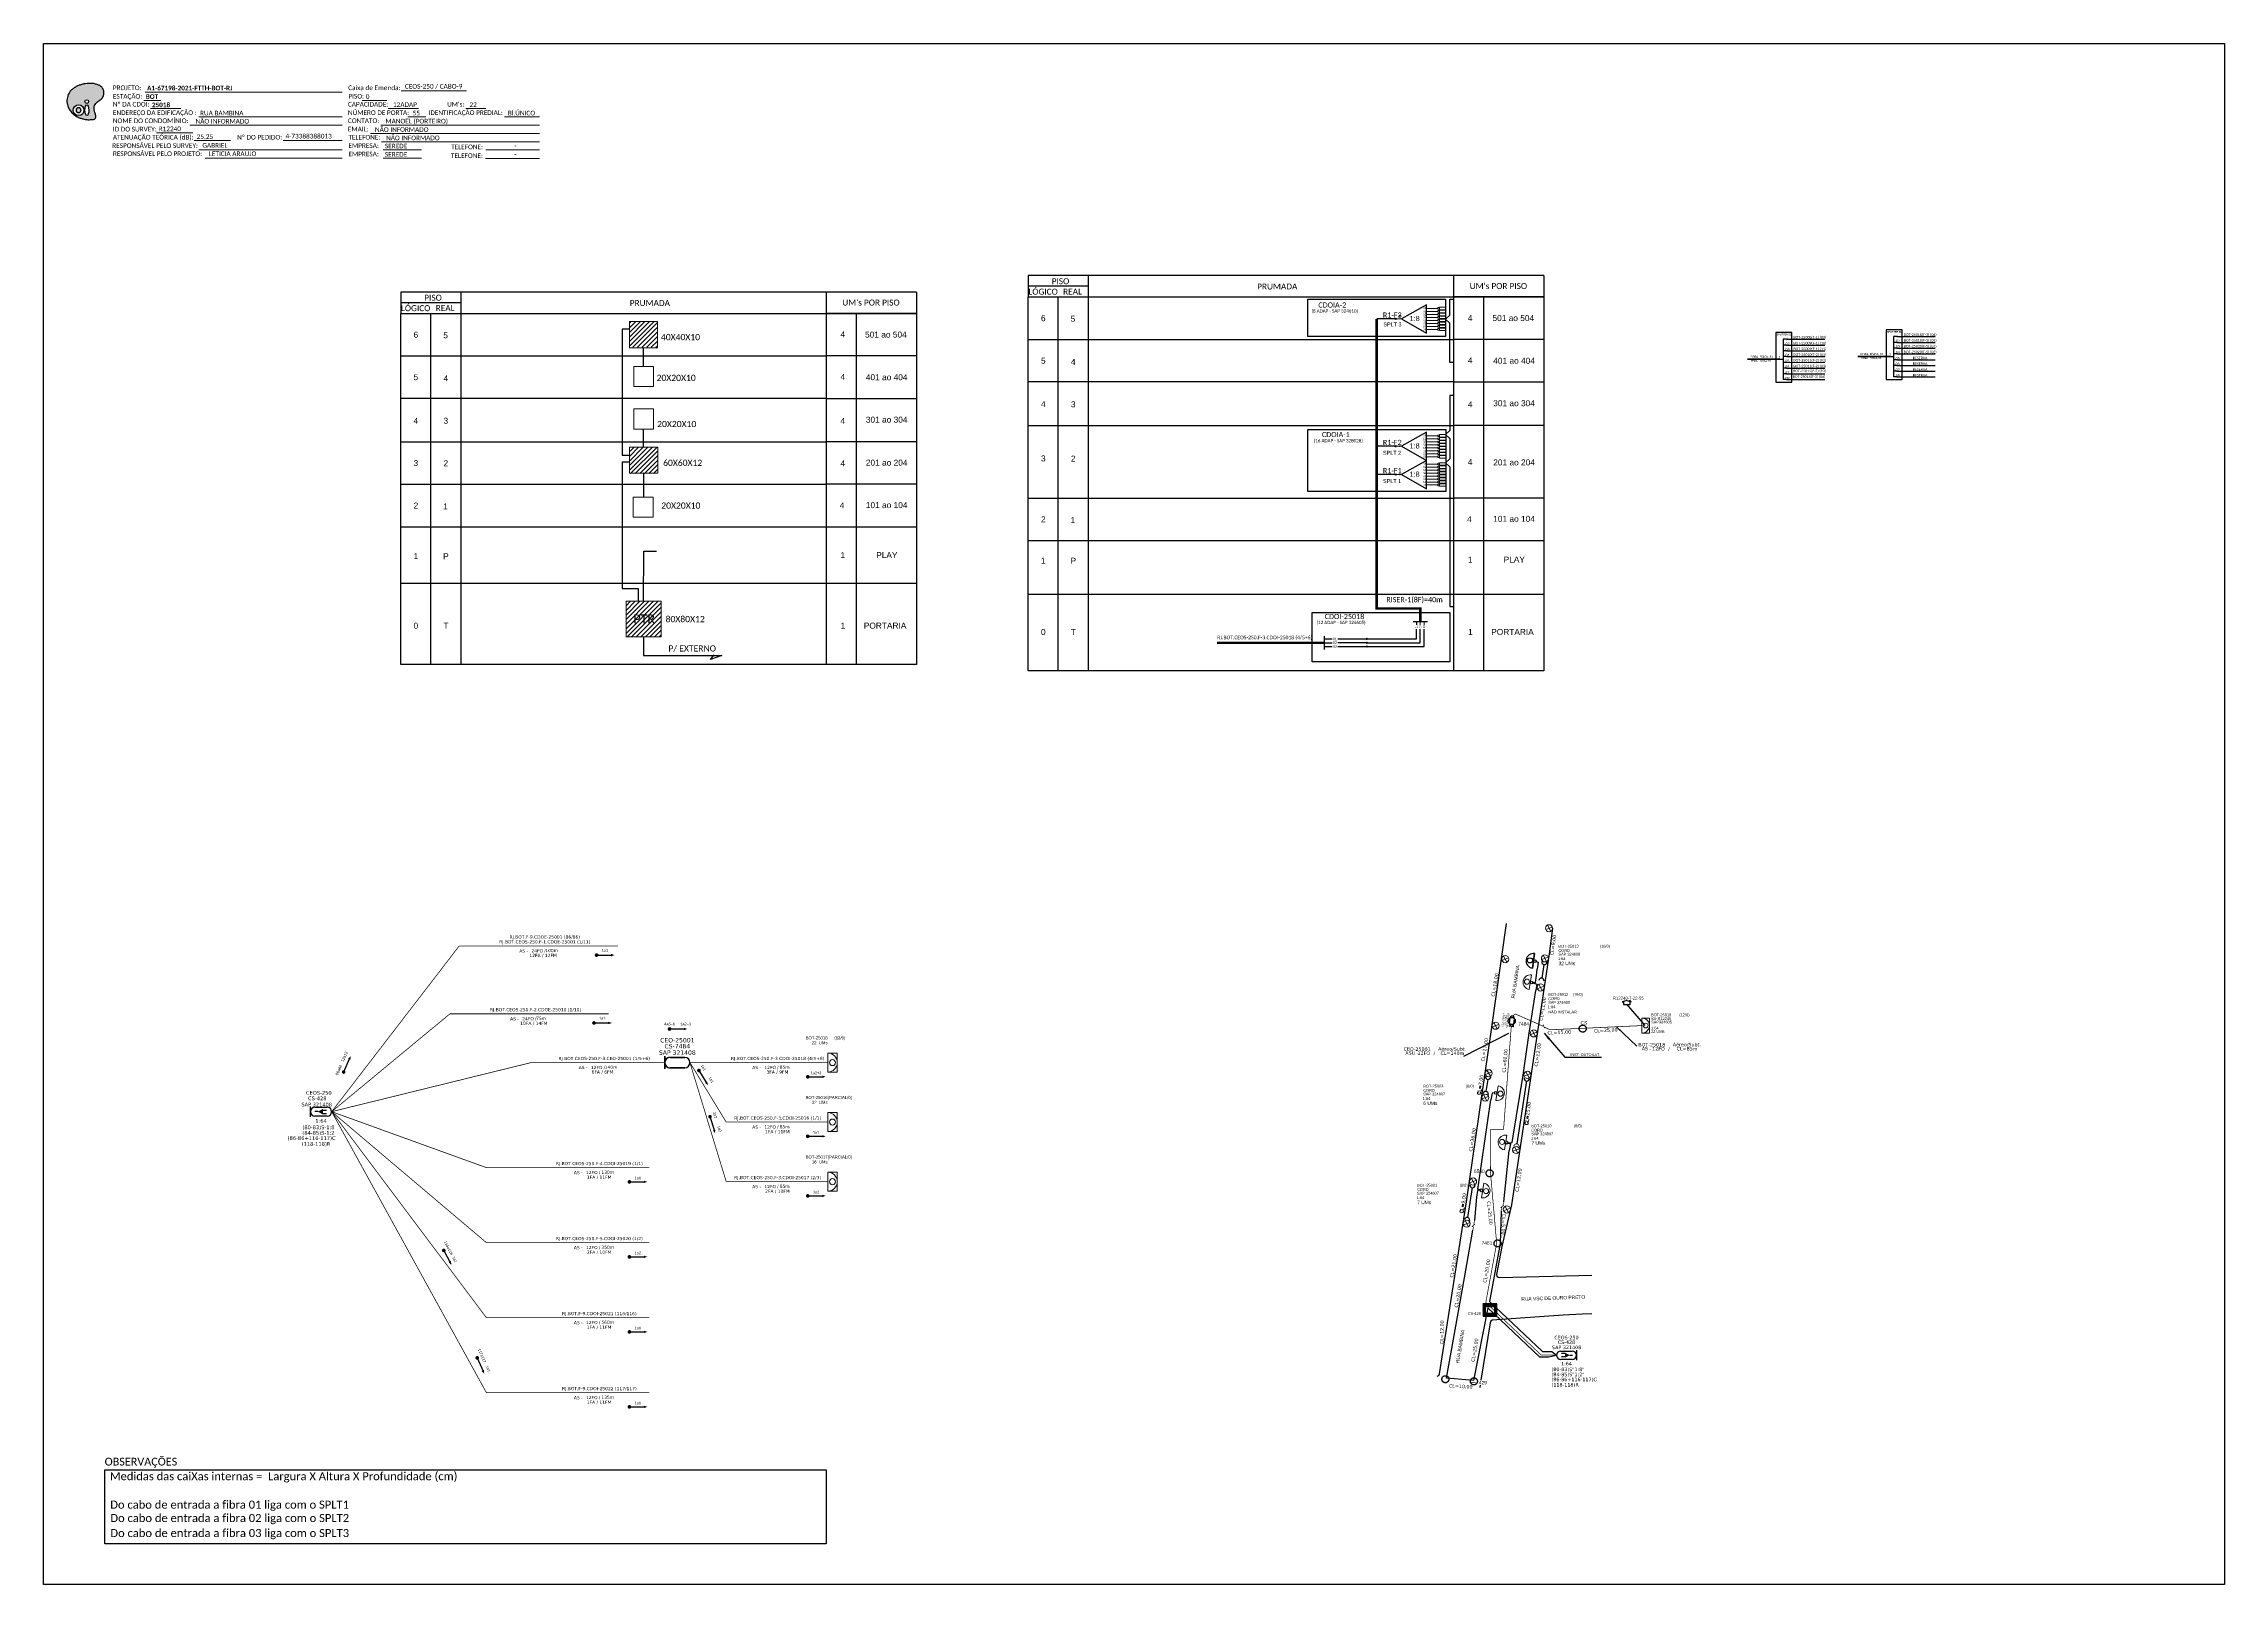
# Model space of a CAD drawing. Extents: x -4 to 837, y 1 to 595.
import ezdxf
from ezdxf.enums import TextEntityAlignment as Align

# ---------------------------------------------------------------- set-up
doc = ezdxf.new("R2010")
doc.units = 0
doc.linetypes.add('PHANTOM2', pattern=[1.25, 0.625, -0.125, 0.125, -0.125, 0.125, -0.125])
for name, color, linetype in [('10.1-Caixas Subterrâneas', 5, 'Continuous'), ('20.4-CEOS', 1, 'Continuous'), ('20.5-CEO', 1, 'Continuous'), ('CABO OPTICO EXISTENTE', 5, 'Continuous'), ('CAP a instalar', 1, 'Continuous'), ('CD de instalação futura', 8, 'Continuous'), ('celulas gpon', 7, 'Continuous'), ('label_cabos', 7, 'Continuous'), ('Legenda', 1, 'Continuous'), ('QUADRA', 7, 'Continuous'), ('SETA', 7, 'Continuous'), ('Subida Lateral', 5, 'Continuous'), ('surveys legendas', 7, 'Continuous')]:
    doc.layers.add(name, color=color, linetype=linetype)
for name, color, linetype, lineweight in [('10.4-Postes', 1, 'Continuous', 0), ("20.0-LEGENDA DOS CDO'S", 1, 'Continuous', 0), ('20.1-CDO_INTERIOR', 1, 'Continuous', 0), ('20.2-CDO_POSTE', 1, 'Continuous', 5), ('20.6-CORDOALHA_SUPORTE', 7, 'Continuous', 25), ('40.1-ETIQUETAS', 1, 'Continuous', 20), ('CORDOALHA_SUPORTE', 7, 'Continuous', 25), ('Segmento Logradouro Texto', 251, 'Continuous', 0)]:
    doc.layers.add(name, color=color, linetype=linetype, lineweight=lineweight)
doc.layers.add('DROP DE CLIENTE', color=140, linetype='Continuous', plot=False)
doc.layers.add('EXTRA', color=50, linetype='Continuous', plot=False)
doc.styles.add('ARIAL', font='arial.ttf')
doc.styles.add('DIGICADE', font='arial.ttf')
doc.styles.add('ROMANS', font='romans')
doc.styles.add('siredit', font='verdana.ttf')
doc.styles.add('WMF-Calibri0', font='calibri.ttf')
doc.styles.add('WMF-Calibri1', font='calibrib.ttf')
doc.linetypes.add('FENCELINE1', pattern='A,0.25,-0.1,[133,ltypeshp.shx,S=0.1,R=0,X=-0.1,Y=0],-0.1,1', length=1.45)
doc.linetypes.add('RESERVA', pattern='A,0.5,-0.15,["RESERVA",Standard,S=0.18,R=0,X=0,Y=-0.1],-1.3', length=1.95)
doc.dimstyles.new('CC', dxfattribs={"dimtxt": 0.8, "dimasz": 2, "dimexe": 0.18, "dimexo": 0.0625, "dimgap": 0.09, "dimtad": 0, "dimdec": 0, "dimrnd": 1, "dimzin": 0, "dimdsep": 46, "dimtxsty": 'siredit', "dimblk": 'NONE', "dimcen": 0, "dimse1": 1, "dimse2": 1, "dimsd1": 1, "dimsd2": 1, "dimclrt": 7, "dimadec": 0, "dimazin": 0, "dimtfac": 1, "dimtdec": 0, "dimtofl": 0, "dimtmove": 0, "dimatfit": 3, "dimfxl": 0, "dimtolj": 1, "dimtzin": 0, "dimarcsym": 0})

# ---------------------------------------------------------------- blocks, each defined once
blk = doc.blocks.new('OI')
h = blk.add_hatch(color=40)
edge = h.paths.add_edge_path()
edge.add_spline(control_points=[(4.35, -0.67), (3.92, -0.99), (3.26, -1.5), (2.81, -2.59), (2.9, -3.5), (3.06, -4.27), (3.31, -4.85), (3.37, -5.39), (3.4, -5.88), (3.2, -6.4), (2.54, -6.61), (1.65, -6.63), (0.55, -6.67), (-0.56, -6.42), (-1.61, -6.14), (-2.77, -5.61), (-3.92, -4.77), (-4.89, -3.7), (-5.34, -2.65), (-5.6, -1.94), (-5.85, -0.96), (-5.71, 0.47), (-5.1, 2.02), (-4.14, 3.02), (-3.3, 3.61), (-2.37, 4.16), (-1.36, 4.44), (-0.56, 4.7), (0.79, 4.85), (2.24, 4.97), (3.79, 4.57), (4.67, 4.21), (5.44, 3.65), (5.76, 2.99), (6.03, 2.21), (6.01, 1.46), (5.72, 0.64), (5.31, 0.08), (4.88, -0.38), (4.51, -0.55), (4.35, -0.67)], knot_values=[0, 0, 0, 0, 1.60434, 2.417191, 3.427595, 4.282808, 4.776746, 5.304182, 5.888771, 6.258406, 6.858137, 7.79129, 8.986195, 10.124242, 11.187857, 12.242908, 13.953784, 15.414161, 16.515391, 17.349188, 17.675853, 19.552021, 21.515531, 22.568638, 23.63245, 24.621084, 25.782718, 26.745347, 27.142653, 29.870543, 31.004649, 31.921532, 32.709589, 33.801391, 34.042471, 35.192333, 35.971461, 36.628871, 37.254359, 37.836911, 37.836911, 37.836911, 37.836911], degree=3, periodic=0)
h.paths.add_polyline_path([(1.13, -0.87, -1), (-0.04, -0.87, -1)], flags=16)
edge = h.paths.add_edge_path(flags=16)
edge.add_ellipse((0.56, -3.59), major_axis=(-0.02, 1.71), ratio=0.361305, start_angle=0, end_angle=360)
h.paths.add_polyline_path([(-0.36, -3.62, -1), (-3.8, -3.62, -1)], flags=16)
edge = h.paths.add_edge_path(flags=0)
edge.add_ellipse((-2.08, -3.62), major_axis=(0, 0.885), ratio=0.758294, start_angle=0, end_angle=360)
at = {"color": 40}
for centre, radius in [((-2.08, -3.62), 1.72), ((0.54, -0.87), 0.587)]:
    blk.add_circle(centre, radius, dxfattribs=at)
blk.add_ellipse((-2.08, -3.62), major_axis=(0, 0.885), ratio=0.758294, start_param=-3.141592653589792, end_param=3.141592653589792, dxfattribs=at)
blk.add_ellipse((0.56, -3.59), major_axis=(-0.02, 1.71), ratio=0.361305, dxfattribs=at)
at = {"color": 40, "start_tangent": (-0.800898, -0.598801), "end_tangent": (-0.800898, -0.598801)}
blk.add_spline([(4.35, -0.67), (3.2, -1.78), (2.9, -2.54), (2.92, -3.55), (3.12, -4.38), (3.28, -4.85), (3.37, -5.37), (3.35, -5.95), (3.2, -6.29), (2.66, -6.55), (1.73, -6.63), (0.54, -6.62), (-0.58, -6.41), (-1.6, -6.11), (-2.56, -5.67), (-3.95, -4.67), (-4.89, -3.56), (-5.37, -2.56), (-5.64, -1.78), (-5.72, -1.46), (-5.63, 0.42), (-4.84, 2.22), (-4.13, 2.99), (-3.27, 3.62), (-2.4, 4.09), (-1.3, 4.47), (-0.37, 4.72), (0.02, 4.77), (2.75, 4.8), (3.85, 4.53), (4.69, 4.16), (5.31, 3.68), (5.85, 2.73), (5.93, 2.5), (5.94, 1.35), (5.67, 0.62), (5.29, 0.08), (4.84, -0.36), (4.35, -0.67)], degree=3, dxfattribs=at)
blk = doc.blocks.new('SPLT_1-8_SC-APC')
at = {"color": 1, "lineweight": 0}
blk.add_lwpolyline([(-17.04, -7.55), (-19.26, -7.55)], dxfattribs=at)
at = {"color": 1}
blk.add_lwpolyline([(-7.37, -2.1), (-17.04, -7.55), (-7.37, -13), (-7.37, -2.1)], dxfattribs=at)
at = {"color": 3, "lineweight": 0}
for points in [[(-2.99, -3.51), (-7.37, -3.51)], [(-7.37, -4.66), (-2.99, -4.66)], [(-7.37, -5.82), (-2.99, -5.82)], [(-7.37, -6.97), (-2.99, -6.97)], [(-7.37, -8.12), (-2.99, -8.12)], [(-2.41, -3.02), (-2.41, -4)], [(-2.41, -3.02), (0, -3.02)], [(-2.41, -4), (0, -4)], [(-2.41, -4.17), (-2.41, -5.16)], [(-2.41, -4.17), (0, -4.17)], [(-2.41, -5.16), (0, -5.16)], [(-2.41, -5.32), (-2.41, -6.31)], [(-2.41, -5.32), (0, -5.32)], [(-2.41, -6.31), (0, -6.31)], [(-2.41, -6.48), (-2.41, -7.46)], [(-2.41, -6.48), (0, -6.48)], [(-2.41, -7.46), (0, -7.46)], [(-2.41, -7.63), (-2.41, -8.62)], [(-2.41, -7.63), (0, -7.63)], [(-7.37, -9.28), (-2.99, -9.28)], [(-7.37, -10.43), (-2.99, -10.43)], [(-7.37, -11.58), (-2.99, -11.58)], [(-2.41, -8.62), (0, -8.62)], [(-2.41, -8.78), (-2.41, -9.77)], [(-2.41, -8.78), (0, -8.78)], [(-2.41, -9.77), (0, -9.77)], [(-2.41, -9.94), (-2.41, -10.92)], [(-2.41, -9.94), (0, -9.94)], [(-2.41, -10.92), (0, -10.92)], [(-2.41, -11.09), (-2.41, -12.08)], [(-2.41, -11.09), (0, -11.09)], [(-2.41, -12.08), (0, -12.08)]]:
    blk.add_lwpolyline(points, dxfattribs=at)
for points in [[(-2.99, -3.22), (-2.41, -3.22), (-2.41, -3.8), (-2.99, -3.8)], [(-2.99, -4.38), (-2.41, -4.38), (-2.41, -4.95), (-2.99, -4.95)], [(-2.99, -5.53), (-2.41, -5.53), (-2.41, -6.1), (-2.99, -6.1)], [(-2.99, -6.68), (-2.41, -6.68), (-2.41, -7.26), (-2.99, -7.26)], [(-2.99, -7.84), (-2.41, -7.84), (-2.41, -8.41), (-2.99, -8.41)], [(-2.99, -8.99), (-2.41, -8.99), (-2.41, -9.56), (-2.99, -9.56)], [(-2.99, -10.14), (-2.41, -10.14), (-2.41, -10.72), (-2.99, -10.72)], [(-2.99, -11.3), (-2.41, -11.3), (-2.41, -11.87), (-2.99, -11.87)]]:
    blk.add_lwpolyline(points, close=True, dxfattribs=at)
at = {"color": 1, "style": 'ARIAL'}
for s, height, p in [('1:8', 2, (-13.91, -8.4)), ('S1', 0.75, (-8.74, -3.78)), ('S2', 0.75, (-8.74, -4.97)), ('S3', 0.75, (-8.74, -6.18)), ('S4', 0.75, (-8.74, -7.36)), ('S5', 0.75, (-8.74, -8.57)), ('S6', 0.75, (-8.74, -9.69)), ('S7', 0.75, (-8.74, -10.78)), ('S8', 0.75, (-8.74, -11.9))]:
    blk.add_text(s, height=height, dxfattribs=at).set_placement(p)
blk = doc.blocks.new('SPLITTER FUTURO')
blk.add_point((0, 0))
at = {"style": 'ARIAL', "text_generation_flag": 6, "flags": 4}
for tag, p, height in [('SPLT', (-6.22, -4.1), 1.5), ('INSTAL.', (-6.25, -6.09), 1.25)]:
    blk.add_attdef(tag, p, '', height=height, rotation=180, dxfattribs=at)
blk = doc.blocks.new('ETIQUETA_RS5F')
at = {"layer": '40.1-ETIQUETAS', "color": 0, "style": 'siredit'}
blk.add_text('/', height=1.5, dxfattribs=at).set_placement((1.6, -2), align=Align.MIDDLE_RIGHT)
for tag, p in [('ETIQUETA_R_SECUNDARIA', (1.2, 2.1)), ('ETIQUETA_R_PRIMARIA', (1.2, 4.1)), ('F_ATIVAS/F_MORTAS', (1.1, -4.2))]:
    blk.add_attdef(tag, text='', height=1.5, dxfattribs=at).set_placement(p, align=Align.MIDDLE_CENTER)
for tag, p in [('TIPO_CABO', (-6.6, -2.1)), ('CAP_CABO', (0.4, -2.1))]:
    blk.add_attdef(tag, text='', height=1.5, dxfattribs=at).set_placement(p, align=Align.MIDDLE_RIGHT)
for tag, p in [('FUSÃO_1', (0.8, -8.4)), ('FUSÃO_2', (0.8, -10.6)), ('FUSÃO_3', (0.8, -12.9)), ('FUSÃO_4', (0.8, -15.1)), ('FUSÃO_5', (0.8, -17.2))]:
    blk.add_attdef(tag, text='', height=1.5, dxfattribs=at).set_placement(p, align=Align.CENTER)
blk.add_attdef('METROS', text='', height=1.5, dxfattribs=at).set_placement((2.1, -2), align=Align.MIDDLE_LEFT)
blk = doc.blocks.new('CEO')
at = {"layer": 'CAP a instalar', "linetype": 'Continuous'}
for p, q in [((34376.4, 58706.7), (34376.4, 58714.3)), ((34379.6, 58713.7), (34388.4, 58713.7)), ((34388.4, 58707.4), (34379.6, 58707.4))]:
    blk.add_line(p, q, dxfattribs=at)
for centre, start_param, end_param in [((34379.6, 58710.5), 6.283185, 9.424778), ((34388.4, 58710.5), 3.141593, 6.283185)]:
    blk.add_ellipse(centre, major_axis=(0, 3.14), ratio=1, start_param=start_param, end_param=end_param, dxfattribs=at)
at = {"layer": '20.4-CEOS', "color": 7, "style": 'siredit'}
for tag, p in [('SAP321406', (34384, 58717.8)), ('CEO-2701', (34384, 58725.3)), ('CSPROJ.', (34384, 58721.7))]:
    blk.add_attdef(tag, text='', height=2.66, rotation=0.0129, dxfattribs=at).set_placement(p, align=Align.TOP_CENTER)
blk = doc.blocks.new('CDOI_INT')
at = {"layer": '20.1-CDO_INTERIOR', "color": 0, "lineweight": 18}
blk.add_lwpolyline([(4.25, -4.25), (4.25, 4.25), (0, 4.25), (0, -4.25)], close=True, dxfattribs=at)
blk.add_circle((2.12, 0), 1.36, dxfattribs=at)
blk.add_arc((0, 0), 4.25, 270, 90, dxfattribs=at)
at = {"layer": "20.0-LEGENDA DOS CDO'S", "color": 0, "style": 'ARIAL'}
for tag, p in [('CDO_N', (-0.08, 10.38)), ('SPLITER_1', (21.18, 10.38)), ('SPLITER_2', (21.19, 8.68)), ('SAP', (-0.08, 6.23)), ('SURVEY', (-0.08, 8.2)), ('1:XX', (5.94, -2.22)), ('UMS', (5.94, -4.24))]:
    blk.add_attdef(tag, p, '', height=1.36, dxfattribs=at)
blk.add_attdef('FIBRAS_UTILIZADAS', text='', height=1.36, dxfattribs=at).set_placement((15.34, 10.38), align=Align.CENTER)
blk = doc.blocks.new('CEOS_UN_SC')
at = {"layer": '20.4-CEOS', "color": 0}
for p, q in [((-9.1, 2.4), (-2.4, 2.4)), ((-2.4, -2.4), (-9.1, -2.4))]:
    blk.add_line(p, q, dxfattribs=at)
for points in [[(-11.5, -2.9), (-11.5, 2.9)], [(-7.6, 0), (-9.2, 0)], [(-5, 0.9), (-2.9, 0.9)], [(-5, -1), (-2.9, -1)]]:
    blk.add_lwpolyline(points, dxfattribs=at)
blk.add_lwpolyline([(-7.6, 0, 0, 2.95, 0), (-4.8, 0, 2.95, 2.95, 0)], format="xyseb", dxfattribs=at)
for centre, start, end in [((-9.1, 0), 90, 270), ((-2.4, 0), 270, 90)]:
    blk.add_arc(centre, 2.39, start, end, dxfattribs=at)
at = {"layer": '20.4-CEOS', "color": 7, "style": 'siredit'}
for tag, height, p in [('TIPO?', 2, (-8.2, 3.9)), ('LOCAL?', 2.03, (-5.7, 7.3)), ('NOME?', 2.03, (-5.7, 10.3))]:
    blk.add_attdef(tag, text='', height=height, dxfattribs=at).set_placement(p, align=Align.MIDDLE_CENTER)
for tag, p in [('RACIO_SPLITAGEM', (-5.7, -4)), ('FIBRAS_RESERVA', (-5.7, -7.5))]:
    blk.add_attdef(tag, text='', height=2.03, dxfattribs=at).set_placement(p, align=Align.TOP_CENTER)
blk = doc.blocks.new('SPLITTER_')
blk.add_point((0, 0))
at = {"style": 'ARIAL', "flags": 4}
blk.add_attdef('SPLT', (0, -3.26), '', height=1.5, dxfattribs=at)
blk = doc.blocks.new('POSTE_CELULA_9')
at = {"layer": '10.4-Postes', "color": 10}
for points in [[(-98.28, 125.14), (-100.92, 124.16)], [(-100.27, 125.89), (-98.93, 123.41)]]:
    blk.add_lwpolyline(points, dxfattribs=at)
blk.add_circle((-99.6, 124.65), 1.41, dxfattribs=at)
blk = doc.blocks.new('CDOI_CT_DRT')
at = {"layer": '20.1-CDO_INTERIOR', "color": 0, "lineweight": 18}
blk.add_lwpolyline([(2.13, -2.13), (2.13, 2.12), (0, 2.12), (0, -2.13)], close=True, dxfattribs=at)
blk.add_circle((1.06, 0), 0.68, dxfattribs=at)
blk.add_arc((0, 0), 2.13, 269.97241, 89.97241, dxfattribs=at)
at = {"layer": "20.0-LEGENDA DOS CDO'S", "color": 0, "style": 'ARIAL'}
for tag, p in [('SAP', (2.61, 0.61)), ('CDO_N', (2.61, 2.69)), ('SURVEY', (2.61, 1.6)), ('1:XX', (2.6, -1.08)), ('UMS', (2.6, -2.09))]:
    blk.add_attdef(tag, p, '', height=0.68, rotation=359.97241, dxfattribs=at)
blk.add_attdef('FIBRAS_UTILIZADAS', text='', height=0.68, rotation=359.97241, dxfattribs=at).set_placement((10.32, 2.69), align=Align.CENTER)
blk = doc.blocks.new('*X68')
at = {"color": 0, "linetype": 'Continuous'}
for p, q in [((-1.25, 0.34099), (-0.49099, 1.1)), ((-1.25, 0.517767), (-0.667767, 1.1)), ((-1.25, 0.694544), (-0.844544, 1.1)), ((-1.25, 0.87132), (-1.02132, 1.1)), ((-1.25, 1.048097), (-1.198097, 1.1)), ((-1.25, 0.164214), (-0.8035, 0.610714)), ((-1.25, -0.012563), (-0.8035, 0.433937)), ((-1.25, -0.18934), (-0.8035, 0.25716)), ((-1.25, -0.366117), (-0.8035, 0.080383)), ((-0.789214, 0.625), (-0.314214, 1.1)), ((-0.612437, 0.625), (-0.137437, 1.1)), ((-0.43566, 0.625), (0.03934, 1.1)), ((-0.258883, 0.625), (0.216117, 1.1)), ((-0.082107, 0.625), (0.392893, 1.1)), ((0.09467, 0.625), (0.56967, 1.1)), ((0.271447, 0.625), (0.746447, 1.1)), ((0.448223, 0.625), (0.923223, 1.1)), ((0.625, 0.625), (1.1, 1.1)), ((0.801777, 0.625), (1.25, 1.073223)), ((0.8035, 0.449947), (1.25, 0.896447)), ((0.8035, 0.27317), (1.25, 0.71967)), ((0.8035, 0.096393), (1.25, 0.542893)), ((0.8035, -0.080383), (1.25, 0.366117)), ((0.8035, -0.25716), (1.25, 0.18934)), ((0.8035, -0.433937), (1.25, 0.012563)), ((-1.25, -0.542893), (-0.8035, -0.096393)), ((-1.25, -0.71967), (-0.8035, -0.27317)), ((-1.25, -0.896447), (-0.8035, -0.449947)), ((-1.25, -1.073223), (-0.801777, -0.625)), ((-1.1, -1.1), (-0.625, -0.625)), ((-0.923223, -1.1), (-0.448223, -0.625)), ((-0.746447, -1.1), (-0.271447, -0.625)), ((-0.56967, -1.1), (-0.09467, -0.625)), ((-0.392893, -1.1), (0.082107, -0.625)), ((-0.216117, -1.1), (0.258883, -0.625)), ((-0.03934, -1.1), (0.43566, -0.625)), ((0.137437, -1.1), (0.612437, -0.625)), ((0.314214, -1.1), (0.789214, -0.625)), ((0.49099, -1.1), (1.25, -0.34099)), ((0.667767, -1.1), (1.25, -0.517767)), ((0.8035, -0.610714), (1.25, -0.164214)), ((0.844544, -1.1), (1.25, -0.694544)), ((1.02132, -1.1), (1.25, -0.87132)), ((1.198097, -1.1), (1.25, -1.048097))]:
    blk.add_line(p, q, dxfattribs=at)
blk = doc.blocks.new('MANHOLE_MQ')
at = {"color": 0, "linetype": 'Continuous'}
for p, q in [((0.0000062, 0.0000057), (-0.0000063, 0.0000057)), ((-0.0000063, 0.0000057), (-0.0000063, -0.0000053)), ((-0.000004, 0.0000033), (0.000004, 0.0000033)), ((-0.000004, -0.0000029), (-0.000004, 0.0000033)), ((0.000004, 0.0000033), (0.000004, -0.0000029)), ((0.0000062, -0.0000053), (0.0000062, 0.0000057)), ((-0.0000063, -0.0000053), (0.0000062, -0.0000053)), ((0.000004, -0.0000029), (-0.000004, -0.0000029)), ((0.000004, -0.0000029), (0.000004, -0.0000029))]:
    blk.add_line(p, q, dxfattribs=at)
at = {"color": 0, "linetype": 'Continuous', "xscale": 5e-06, "yscale": 5e-06, "zscale": 1e-05}
blk.add_blockref('*X68', (0, 0.0000002), dxfattribs=at)
blk = doc.blocks.new('*U83')
at = {"color": 0}
blk.add_line((2.14, -0.58), (-2.1, -0.68), dxfattribs=at)
for centre, radius in [((0, 0.38), 0.733), ((0.03, -1.03), 0.393)]:
    blk.add_circle(centre, radius, dxfattribs=at)
blk.add_arc((0.02, -0.63), 2.12, 1.37817, 181.37817, dxfattribs=at)
blk = doc.blocks.new('Inst CDOE-8 CAIXA DIST OPT CDOE 48F_8D C_SPL OPTAP')
at = {"layer": "20.0-LEGENDA DOS CDO'S", "color": 0}
for tag, p, style, flags in [('ID_ATIVIDADE', (0.12, 6.47), 'ARIAL', 3), ('FATOR', (7.92, 6.47), 'ARIAL', 1), ('QTDE', (0.23, -0.97), 'DIGICADE', 3)]:
    blk.add_attdef(tag, p, '', height=0.8, rotation=0.11799, dxfattribs=dict(at, style=style, flags=flags))
at = {"layer": "20.0-LEGENDA DOS CDO'S", "color": 0, "style": 'ARIAL'}
for tag, p, height in [('1:XX', (-0.01, 1.7), 0.8), ('SAP', (0.12, 2.96), 0.8), ('CORDOALHA', (0.12, 4.02), 0.8), ('FID', (0.12, 5.25), 0.8), ('UMS', (0.14, 0.22), 1)]:
    blk.add_attdef(tag, p, '', height=height, rotation=0.11799, dxfattribs=at)
blk.add_attdef('FIBRAS_UTILIZADAS', text='', height=0.8, rotation=0.11799, dxfattribs=at).set_placement((13.48, 5.26), align=Align.CENTER)
blk = doc.blocks.new('Inst CDOE-16 CAIXA DIST OPT CDOE 48F_16D C_SPL_2_1_8')
at = {"layer": "20.0-LEGENDA DOS CDO'S", "color": 0}
for tag, p, style, flags in [('ID_ATIVIDADE', (0.12, 6.47), 'ARIAL', 3), ('FATOR', (7.92, 6.47), 'ARIAL', 1), ('QTDE', (0.1, -1.17), 'DIGICADE', 3)]:
    blk.add_attdef(tag, p, '', height=0.8, rotation=0.11799, dxfattribs=dict(at, style=style, flags=flags))
at = {"layer": "20.0-LEGENDA DOS CDO'S", "color": 0, "style": 'ARIAL'}
for tag, p, height in [('1:XX', (-0.01, 1.7), 0.8), ('SAP', (0.12, 2.96), 0.8), ('CORDOALHA', (0.12, 4.02), 0.8), ('FID', (0.12, 5.25), 0.8), ('UMS', (0.14, 0.22), 1)]:
    blk.add_attdef(tag, p, '', height=height, rotation=0.11799, dxfattribs=at)
blk.add_attdef('FIBRAS_UTILIZADAS', text='', height=0.8, rotation=0.11799, dxfattribs=at).set_placement((13.48, 5.26), align=Align.CENTER)
blk = doc.blocks.new('MHMZ')
at = {"color": 0, "linetype": 'PHANTOM2'}
blk.add_circle((0, 0), 0.0000101, dxfattribs=at)
blk = doc.blocks.new('*U84')
at = {"layer": '20.5-CEO'}
for p, q in [((-1.6, 1.3), (1.8, 1.3)), ((1.8, -1.1), (-1.6, -1.1))]:
    blk.add_line(p, q, dxfattribs=at)
blk.add_lwpolyline([(-2.8, 1.5), (-2.8, -1.4)], dxfattribs=at)
for centre, start, end in [((-1.6, 0.1), 90, 270), ((1.8, 0.1), 270, 90)]:
    blk.add_arc(centre, 1.2, start, end, dxfattribs=at)
at = {"layer": '20.5-CEO', "color": 7, "style": 'siredit'}
for tag, p in [('LOCAL', (0.1, 4.2)), ('SAP', (0.1, 3)), ('FID', (0.1, 5.6)), ('FIBRAS_RESERVA', (0.1, -1.9))]:
    blk.add_attdef(tag, text='', height=1.01, dxfattribs=at).set_placement(p, align=Align.TOP_CENTER)
at = {"layer": '20.5-CEO', "color": 7, "style": 'siredit', "flags": 3}
blk.add_attdef('QTDE', (-4.9, -7.1), '', height=1.01, dxfattribs=at)
at = {"layer": '20.5-CEO', "color": 7, "style": 'siredit'}
for tag, flags, p in [('ID_ATIVIDADE', 3, (0.1, -3.5)), ('FATOR', 1, (0.1, -4.8))]:
    blk.add_attdef(tag, text='', height=1.01, dxfattribs=dict(at, flags=flags)).set_placement(p, align=Align.TOP_CENTER)
blk = doc.blocks.new('CDOE_CT_POSTE')
at = {"layer": "20.0-LEGENDA DOS CDO'S", "color": 0, "style": 'ARIAL'}
for tag, p in [('CDO_N', (0.12, 5.25)), ('CORDOALHA', (0.12, 4.02)), ('SAP', (0.12, 2.96)), ('1:XX', (0.14, 1.23)), ('UMS', (0.14, 0.22))]:
    blk.add_attdef(tag, p, '', height=0.68, rotation=0.11799, dxfattribs=at)
blk.add_attdef('FIBRAS_UTILIZADAS', text='', height=0.68, rotation=0.11799, dxfattribs=at).set_placement((7.83, 5.26), align=Align.CENTER)
blk = doc.blocks.new('Inst CORD ALUMINIO 4.8 MM 3F')
at = {"layer": '20.6-CORDOALHA_SUPORTE', "color": 0, "lineweight": 0, "style": 'ROMANS'}
for tag, p, flags in [('ID_ATIVIDADE', (-5.2, -6.67), 3), ('FATOR', (-5.2, -4.44), 3), ('FID', (-5.2, -8.9), 1)]:
    blk.add_attdef(tag, p, '', height=1, dxfattribs=dict(at, flags=flags))
blk.add_attdef('LANCE', text='', height=1, dxfattribs=at).set_placement((-0.54, -2.21), align=Align.RIGHT)
at = {"layer": '20.6-CORDOALHA_SUPORTE', "color": 0, "style": 'siredit'}
blk.add_attdef('QTDE', (-0.54, -2.21), '', height=1, rotation=359.69001, dxfattribs=at)
blk = doc.blocks.new('LEGENDA DOS CABOS')
at = {"layer": 'EXTRA', "color": 0, "style": 'siredit'}
for tag, p in [('ID', (4.6, 0.97)), ('XX', (9.03, 0.97))]:
    blk.add_attdef(tag, text='', height=0.48, rotation=359.69001, dxfattribs=at).set_placement(p, align=Align.MIDDLE_CENTER)
at = {"layer": 'Legenda', "color": 0, "style": 'siredit'}
for tag, p in [('TIPO_CABO', (1.31, 0)), ('CABO', (4.69, -0.05)), ('/', (6.81, -0.05)), ('METROS', (10.03, -0.05))]:
    blk.add_attdef(tag, text='', height=0.8, rotation=359.69001, dxfattribs=at).set_placement(p, align=Align.MIDDLE_CENTER)
blk = doc.blocks.new('_None')
blk = doc.blocks.new('*U90')
at = {"layer": '20.4-CEOS', "color": 7, "style": 'siredit'}
for tag, p in [('FIBRAS_SPLITTER', (0, 0)), ('FIBRAS_TOP_C', (0, -4.13)), ('RESERVA_FINAIS', (0, -5.46))]:
    blk.add_attdef(tag, p, '', height=1.01, dxfattribs=at)
for tag, p, flags in [('ID_ATIVIDADE', (0, -6.77), 3), ('QTDE', (0, -9.4), 1), ('FATOR', (0, -8.09), 1), ('FID', (0, -10.71), 1)]:
    blk.add_attdef(tag, p, '', height=1.01, dxfattribs=dict(at, flags=flags))
blk = doc.blocks.new('*U92')
at = {"layer": '20.4-CEOS', "color": 7, "style": 'siredit'}
blk.add_attdef('FIBRAS_SPLITTER', (0, 0), '', height=1.01, dxfattribs=at)
for tag, p, flags in [('QTDE', (0, -4.11), 1), ('ID_ATIVIDADE', (0, -1.48), 3), ('FATOR', (0, -2.79), 1), ('FID', (0, -5.42), 1)]:
    blk.add_attdef(tag, p, '', height=1.01, dxfattribs=dict(at, flags=flags))
blk = doc.blocks.new('SURVEY_SURVEY')
for p, q in [((0, 0.0000127), (-0.0000126, 0.000009)), ((-0.0000126, 0.000009), (-0.0000086, 0.000009)), ((-0.0000086, 0), (-0.0000086, 0.000009)), ((0.0000086, 0), (-0.0000086, 0)), ((0, 0.0000127), (0.0000126, 0.000009)), ((0.0000084, 0.0000132), (0.0000098, 0.0000132)), ((0.0000084, 0.0000103), (0.0000084, 0.0000132)), ((0.0000126, 0.000009), (0.0000086, 0.000009)), ((0.0000086, 0.000009), (0.0000086, 0)), ((0.0000098, 0.0000132), (0.0000098, 0.0000099))]:
    blk.add_line(p, q)

msp = doc.modelspace()

# ---------------------------------------------------------------- hatches: boundary and pattern name
h = msp.add_hatch()
h.set_pattern_fill('ANSI31', color=1, scale=10, style=0)
h.set_pattern_definition([(45, (-392.606, 90.1723), (-0.8838835, 0.8838835), [])])
h.paths.add_polyline_path([(232.82, 487.95), (222.22, 487.98), (222.16, 478.17), (232.88, 478.2)])
h.paths.add_polyline_path([(230.89, 478.49), (230.89, 478.49), (230.89, 483.64), (230.89, 483.64)], flags=24)
h = msp.add_hatch(color=3)
h.dxf.hatch_style = 1
edge = h.paths.add_edge_path()
edge.add_arc((517.6, 489.14), 0.242, 0, 360)
h = msp.add_hatch()
h.set_pattern_fill('ANSI31', color=1, scale=10, style=0)
h.set_pattern_definition([(45, (-393.1084, 41.9165), (-0.8838835, 0.8838835), [])])
h.paths.add_polyline_path([(232.92, 439.58), (222.18, 439.55), (222.18, 429.51), (232.92, 429.53)])
h.paths.add_polyline_path([(230.39, 430.23), (230.39, 430.23), (230.39, 435.38), (230.39, 435.38)], flags=24)
h = msp.add_hatch(color=3)
h.dxf.hatch_style = 1
edge = h.paths.add_edge_path()
edge.add_arc((517.61, 440.03), 0.256, -180, 180, ccw=False)
h = msp.add_hatch(color=3)
h.dxf.hatch_style = 1
edge = h.paths.add_edge_path()
edge.add_arc((517.61, 429.14), 0.256, -180, 180, ccw=False)
h = msp.add_hatch()
h.set_pattern_fill('ANSI31', color=1, scale=10, style=0)
h.set_pattern_definition([(45, (-390.8376, -17.438), (-0.8838835, 0.8838835), [])])
h.paths.add_polyline_path([(234.35, 380.28), (220.78, 380.28), (220.78, 366.53), (234.35, 366.53)])
h.paths.add_polyline_path([(223.24, 370.88), (232.66, 370.88), (232.66, 376.03), (223.24, 376.03)], flags=24)
h = msp.add_hatch()
h.set_pattern_fill('ANSI31', color=1, scale=10, style=0)
h.set_pattern_definition([(45, (-457.8024, -17.5247), (-0.8838835, 0.8838835), [])])
h.paths.add_polyline_path([(156.27, 370.79), (165.7, 370.79), (165.7, 375.94), (156.27, 375.94)], flags=9)
h = msp.add_hatch(color=3)
h.dxf.hatch_style = 1
edge = h.paths.add_edge_path()
edge.add_arc((506.46, 365.75), 0.256, 0, 360)
h = msp.add_hatch(color=3)
h.dxf.hatch_style = 1
edge = h.paths.add_edge_path()
edge.add_arc((506.46, 364.29), 0.256, 0, 360)
h = msp.add_hatch(color=3)
h.dxf.hatch_style = 1
edge = h.paths.add_edge_path()
edge.add_arc((506.46, 362.83), 0.256, 0, 360)

# ---------------------------------------------------------------- linework, layer by layer
for p, q in [((375.91, 505.81), (375.91, 497.59)), ((399.05, 505.81), (399.05, 497.59)), ((540.01, 497.59), (540.01, 505.81)), ((133.95, 499.45), (133.95, 491.23)), ((157.09, 499.45), (157.09, 491.23)), ((298.05, 491.23), (298.05, 499.45))]:
    msp.add_line(p, q)
at = {"color": 5}
msp.add_line((517.6, 489.14), (510.3, 489.14), dxfattribs=at)
at = {"color": 7, "linetype": 'Continuous'}
for p, q in [((667.06, 481.27), (667.06, 465.74)), ((668.32, 481.27), (667.06, 481.27)), ((709.61, 482.3), (709.61, 466.77)), ((710.87, 482.3), (709.61, 482.3)), ((710.87, 480.05), (709.61, 480.05)), ((665.76, 473.61), (667.06, 473.61)), ((668.32, 479.03), (667.06, 479.03)), ((668.32, 476.81), (667.06, 476.81)), ((668.32, 474.59), (667.06, 474.59)), ((668.32, 472.38), (667.06, 472.38)), ((708.3, 474.64), (709.6, 474.64)), ((710.87, 477.84), (709.61, 477.84)), ((710.87, 475.61), (709.61, 475.61)), ((710.87, 473.41), (709.61, 473.41)), ((710.87, 471.2), (709.61, 471.2)), ((668.32, 470.18), (667.06, 470.18)), ((668.32, 467.97), (667.06, 467.97)), ((668.32, 465.74), (667.06, 465.74)), ((710.87, 468.99), (709.61, 468.99)), ((710.87, 466.77), (709.61, 466.77))]:
    msp.add_line(p, q, dxfattribs=at)
at = {"color": 10, "linetype": 'Continuous'}
for p, q in [((668.32, 481.27), (683.11, 481.27)), ((710.87, 482.3), (725.66, 482.29)), ((710.87, 480.05), (725.66, 480.05)), ((668.32, 479.03), (683.11, 479.02)), ((668.32, 476.81), (683.11, 476.81)), ((668.32, 474.59), (683.11, 474.58)), ((668.32, 472.39), (683.11, 472.38)), ((710.87, 477.84), (725.66, 477.83)), ((710.87, 475.61), (725.66, 475.61)), ((710.87, 473.41), (725.66, 473.41)), ((710.87, 471.2), (725.66, 471.2)), ((668.32, 470.18), (683.11, 470.17)), ((668.32, 467.97), (683.11, 467.96)), ((668.32, 465.74), (683.11, 465.74)), ((710.87, 468.99), (725.66, 468.99)), ((710.87, 466.77), (725.66, 466.76))]:
    msp.add_line(p, q, dxfattribs=at)
at = {"color": 1, "linetype": 'Continuous', "lineweight": 60}
for p, q in [((665.76, 473.61), (653.32, 473.57)), ((708.3, 474.64), (695.87, 474.6))]:
    msp.add_line(p, q, dxfattribs=at)
at = {"color": 3}
for p, q in [((227.58, 420.46), (227.58, 429.6)), ((227.57, 380.28), (227.58, 399.53))]:
    msp.add_line(p, q, dxfattribs=at)
at = {"color": 1}
msp.add_line((489.99, 366.82), (489.99, 361.68), dxfattribs=at)
at = {"color": 0}
for p, q in [((570.29, 238.8), (571.16, 244.45)), ((571.16, 244.45), (570.29, 238.8))]:
    msp.add_line(p, q, dxfattribs=at)
msp.add_lwpolyline([(-3.83, 595.26), (837.17, 595.26), (837.17, 1.26), (-3.83, 1.26)], close=True)
at = {"color": 7, "lineweight": 0}
for points in [[(34.76, 573.3), (41.31, 573.3)], [(35.28, 576.58), (111.25, 576.58)], [(119.05, 573.34), (128.53, 573.34)], [(134.09, 577.07), (159.22, 577.07)], [(37.42, 570.23), (49.06, 570.23)], [(52.58, 563.88), (111.25, 563.88)], [(55.99, 566.99), (111.25, 566.99)], [(126.21, 563.88), (187.44, 563.88)], [(129.1, 570.23), (140.71, 570.23)], [(136.68, 566.99), (143.62, 566.99)], [(159.04, 570.23), (166.7, 570.23)], [(173.85, 566.99), (187.41, 566.99)], [(39.74, 560.82), (53.69, 560.82)], [(54.28, 557.85), (68.22, 557.85)], [(88.51, 557.85), (111.27, 557.85)], [(122.17, 560.64), (187.44, 560.64)], [(126.46, 557.41), (187.44, 557.41)], [(55.99, 554.29), (111.25, 554.29)], [(58.48, 551.06), (111.25, 551.06)], [(127.07, 554.29), (141.86, 554.29)], [(127.07, 551.06), (141.86, 551.06)], [(166.6, 550.93), (187.37, 550.93)], [(166.67, 554.29), (187.44, 554.29)]]:
    msp.add_lwpolyline(points, dxfattribs=at)
at = {"color": 0}
for points in [[(574.73, 505.81), (375.91, 505.81)], [(332.77, 499.45), (133.95, 499.45)], [(399.05, 501.7), (375.91, 501.7)], [(157.09, 495.34), (133.95, 495.34)]]:
    msp.add_lwpolyline(points, dxfattribs=at)
for points in [[(574.73, 505.81), (574.73, 353.47)], [(332.77, 499.45), (332.77, 355.9)], [(574.73, 353.47), (375.91, 353.47), (375.91, 497.59)], [(375.91, 497.59), (399.05, 497.59)], [(387.48, 353.47), (387.48, 497.59)], [(399.05, 497.59), (574.73, 497.59)], [(399.05, 497.59), (399.05, 353.47)], [(574.73, 497.59), (540.01, 497.59)], [(540.01, 353.47), (540.01, 497.59)], [(551.58, 353.47), (551.58, 497.59)], [(332.77, 355.9), (133.95, 355.9), (133.95, 491.23)], [(133.95, 491.23), (157.09, 491.23)], [(145.52, 355.9), (145.52, 491.23)], [(157.09, 491.23), (332.77, 491.23)], [(157.09, 491.23), (157.09, 355.9)], [(332.77, 491.23), (298.05, 491.23)], [(298.05, 355.9), (298.05, 491.23)], [(309.63, 355.9), (309.63, 491.23)], [(375.91, 481.22), (540.01, 481.22)], [(574.73, 481.22), (540.01, 481.22)], [(133.95, 474.86), (298.05, 474.86)], [(332.77, 474.86), (298.05, 474.86)], [(540.01, 464.84), (375.91, 464.84)], [(540.01, 464.84), (574.73, 464.84)], [(298.05, 458.49), (133.95, 458.49)], [(298.05, 458.49), (332.77, 458.49)], [(375.91, 448.09), (540.01, 448.09)], [(574.73, 448.09), (540.01, 448.09)], [(133.95, 441.73), (298.05, 441.73)], [(332.77, 441.73), (298.05, 441.73)], [(133.95, 425.36), (298.05, 425.36)], [(332.77, 425.36), (298.05, 425.36)], [(375.91, 420.07), (540.01, 420.07)], [(574.73, 420.07), (540.01, 420.07)], [(133.95, 408.99), (298.05, 408.99)], [(298.05, 408.99), (332.77, 408.99)], [(375.91, 403.7), (540.01, 403.7)], [(540.01, 403.7), (574.73, 403.7)], [(133.95, 387.25), (298.05, 387.25)], [(298.05, 387.25), (332.77, 387.25)], [(375.91, 382.98), (540.01, 382.98)], [(540.01, 382.98), (574.73, 382.98)], [(573.01, 88.93), (576.58, 88.93)]]:
    msp.add_lwpolyline(points)
at = {"color": 1}
for points in [[(483.73, 496.69), (536.86, 496.69), (536.86, 482.37), (483.73, 482.37)], [(483.74, 446.49), (536.87, 446.49), (536.87, 422.6), (483.74, 422.6)], [(485.35, 376), (538.48, 376), (538.48, 356.88), (485.35, 356.88)]]:
    msp.add_lwpolyline(points, close=True, dxfattribs=at)
at = {"color": 3}
for points in [[(540.01, 472.33), (538.42, 472.33), (538.42, 487.54), (536.86, 489.05), (538.42, 490.56), (538.42, 496.68), (540.01, 496.68)], [(222.09, 485.21), (219.3, 485.21), (219.3, 436.55), (222.16, 436.55)], [(227.57, 470.81), (227.57, 478.04)], [(540.01, 459.54), (538.42, 459.54), (538.41, 446.07), (536.84, 444.56), (538.41, 443.05), (538.41, 435.17), (536.84, 433.67), (538.41, 432.16), (538.41, 378.23), (540.01, 378.23)], [(227.57, 439.64), (227.57, 446.67)], [(222.16, 433.84), (219.24, 433.84), (219.24, 385.18), (225.45, 385.18)], [(227.58, 399.53), (232.56, 399.53)], [(225.45, 385.18), (225.45, 380.21)], [(489.99, 365.75), (493.15, 365.75)], [(495.22, 365.75), (506.46, 365.75)]]:
    msp.add_lwpolyline(points, dxfattribs=at)
at = {"color": 1, "lineweight": 0}
for points in [[(232.93, 488.08), (222.09, 488.08), (222.09, 478.04), (232.93, 478.04)], [(232.99, 439.64), (222.16, 439.64), (222.16, 429.6), (232.99, 429.6)], [(220.78, 380.28), (234.35, 380.28), (234.35, 366.53), (220.78, 366.53)]]:
    msp.add_lwpolyline(points, close=True, dxfattribs=at)
at = {"color": 5, "const_width": 1}
msp.add_lwpolyline([(510.3, 489.14), (510.3, 377.49), (527.09, 377.49), (527.09, 372.47)], dxfattribs=at)
at = {"color": 7}
for points in [[(664.21, 464.75), (670.39, 464.75), (670.39, 483.93), (664.21, 483.93)], [(706.76, 465.77), (712.94, 465.77), (712.94, 484.96), (706.76, 484.96)]]:
    msp.add_lwpolyline(points, close=True, dxfattribs=at)
at = {"lineweight": 0}
for points in [[(231.4, 470.81), (223.73, 470.81), (223.73, 463.05), (231.4, 463.05)], [(231.4, 454.44), (223.73, 454.44), (223.73, 446.67), (231.4, 446.67)], [(231.24, 420.46), (223.58, 420.46), (223.58, 412.7), (231.24, 412.7)]]:
    msp.add_lwpolyline(points, close=True, dxfattribs=at)
at = {"color": 5}
for points in [[(517.58, 440.03), (509.74, 440.03)], [(517.58, 429.14), (509.74, 429.14)], [(524.29, 372.47), (529.86, 372.47)], [(506.46, 365.75), (525.64, 365.75), (525.64, 369.51)], [(506.72, 364.29), (527.09, 364.29), (527.09, 369.51)], [(506.72, 362.83), (528.54, 362.82), (528.54, 369.51)], [(561.47, 217.42), (561.74, 219.66)], [(563.34, 219.46), (563.06, 217.22)], [(561.21, 216.64), (563.13, 216.4)], [(235.72, 204.85), (235.72, 199.99)], [(237.74, 204.44), (243.39, 204.44)], [(237.74, 200.41), (243.39, 200.41)]]:
    msp.add_lwpolyline(points, dxfattribs=at)
at = {"color": 5, "linetype": 'RESERVA', "ltscale": 4}
msp.add_lwpolyline([(525.64, 372.47), (525.64, 371.15)], dxfattribs=at)
at = {"color": 5, "lineweight": 0}
for points in [[(527.09, 372.47), (527.09, 371.18)], [(528.53, 372.47), (528.53, 371.18)]]:
    msp.add_lwpolyline(points, dxfattribs=at)
at = {"color": 1}
for points in [[(227.57, 366.53), (227.57, 359.41), (257.71, 359.41)], [(253.29, 357.82), (254.7, 359.64)], [(257.71, 359.41), (253.29, 357.82)]]:
    msp.add_lwpolyline(points, dxfattribs=at)
msp.add_lwpolyline([(448.65, 364.26, 0.8, 0.8, 0), (489.99, 364.25, 0.8, 0.8, 0)], format="xyseb", dxfattribs=at)
at = {"color": 2}
for points in [[(489.99, 364.29), (493.15, 364.29)], [(506.61, 364.29), (495.22, 364.29)]]:
    msp.add_lwpolyline(points, dxfattribs=at)
at = {"color": 7}
for points in [[(489.99, 362.83), (493.15, 362.83)], [(495.22, 362.83), (506.72, 362.83)]]:
    msp.add_lwpolyline(points, dxfattribs=at)
at = {"const_width": 0.708}
for points in [[(209.07, 243.85, 1), (209.78, 243.85, 1)], [(208.05, 217.7, 1), (208.76, 217.7, 1)]]:
    msp.add_lwpolyline(points, format="xyb", close=True, dxfattribs=at)
at = {"color": 8}
for points, const_width in [([(237.17, 215.37, 1), (237.88, 215.37, 1)], 0.707), ([(111.74, 198.46, 1), (112.02, 199.1, 1)], 0.708), ([(248.72, 199.68, 1), (249.08, 199.07, 1)], 0.708), ([(253.05, 181.88, 1), (253.25, 181.21, 1)], 0.708), ([(290.5, 173.99, 1), (291.21, 173.99, 1)], 0.708), ([(221.73, 156.44, 1), (222.44, 156.44, 1)], 0.708), ([(290.5, 151.03, 1), (291.21, 151.03, 1)], 0.708), ([(150.33, 130.32, 1), (150.66, 129.69, 1)], 0.708), ([(221.73, 127.52, 1), (222.44, 127.52, 1)], 0.708), ([(221.73, 98.6, 1), (222.44, 98.6, 1)], 0.708), ([(163.24, 88.91, 1), (163.52, 88.26, 1)], 0.708), ([(221.73, 69.68, 1), (222.44, 69.68, 1)], 0.708)]:
    msp.add_lwpolyline(points, format="xyb", close=True, dxfattribs=dict(at, const_width=const_width))
at = {"color": 1, "const_width": 0.708}
msp.add_lwpolyline([(290.5, 196.95, 1), (291.21, 196.95, 1)], format="xyb", close=True, dxfattribs=at)
at = {"color": 0}
msp.add_lwpolyline([(19.73, 45.46), (297.98, 45.46), (297.98, 16.86), (19.73, 16.86)], close=True, dxfattribs=at)
at = {"color": 3}
for centre, radius in [((517.6, 489.14), 0.242), ((517.61, 440.03), 0.256), ((517.61, 429.14), 0.256), ((506.46, 365.75), 0.256), ((506.46, 364.29), 0.256), ((506.46, 362.83), 0.256)]:
    msp.add_circle(centre, radius, dxfattribs=at)
at = {"color": 0}
msp.add_circle((569.38, 241.83), 0.985, dxfattribs=at)
msp.add_circle((569.38, 241.83), 0.985, dxfattribs=at)
at = {"color": 7}
msp.add_circle((571.25, 241.54), 0.529, dxfattribs=at)
msp.add_circle((571.25, 241.54), 0.529, dxfattribs=at)
at = {"color": 0}
msp.add_arc((570.73, 241.63), 2.86, 81.21644, 261.21644, dxfattribs=at)
msp.add_arc((570.73, 241.63), 2.86, 81.21644, 261.21644, dxfattribs=at)
at = {"color": 5}
for centre, radius, start, end in [((562.54, 219.56), 0.804, 352.98785, 172.98785), ((562.27, 217.32), 0.804, 172.98785, 352.98785), ((237.74, 202.42), 2.02, 90.01293, 270.01293), ((243.39, 202.42), 2.02, 270.01293, 90.01293)]:
    msp.add_arc(centre, radius, start, end, dxfattribs=at)
at = {"layer": '20.4-CEOS', "color": 5}
for p, q in [((581.2, 91.19), (585.7, 91.19)), ((585.7, 87.98), (581.2, 87.98))]:
    msp.add_line(p, q, dxfattribs=at)
for points in [[(582.92, 90.28), (581.55, 90.28)], [(582.92, 88.95), (581.55, 88.95)], [(584.69, 89.59), (585.77, 89.59)], [(587.3, 91.52), (587.3, 87.66)]]:
    msp.add_lwpolyline(points, dxfattribs=at)
msp.add_lwpolyline([(584.69, 89.59, 0, 1.98, 0), (582.84, 89.59, 1.98, 1.98, 0)], format="xyseb", dxfattribs=at)
for centre, start, end in [((581.2, 89.59), 90, 270), ((585.7, 89.59), 270, 90)]:
    msp.add_arc(centre, 1.6, start, end, dxfattribs=at)
at = {"layer": 'CAP a instalar', "color": 7, "linetype": 'FENCELINE1', "ltscale": 5}
for p, q in [((571.48, 241.51), (572.57, 241.09)), ((571.48, 233.36), (571.88, 235.96)), ((571.88, 235.95), (572.17, 238.49)), ((572.57, 241.09), (572.17, 238.49)), ((569.11, 213.74), (571.65, 230.17)), ((570.08, 233.33), (572.03, 232.65)), ((570.3, 233.29), (571.48, 233.36)), ((572.03, 232.65), (571.65, 230.18)), ((566.76, 197.6), (569.11, 213.74)), ((562.94, 174.07), (566.76, 197.6)), ((549.67, 156.23), (554.33, 188.09)), ((554.73, 190.69), (554.33, 188.09)), ((555.9, 190.76), (554.73, 190.69)), ((559.35, 148.73), (561.41, 168.49)), ((560.49, 171.54), (562.56, 171.6)), ((560.72, 171.51), (561.81, 171.09)), ((561.81, 171.09), (561.41, 168.49)), ((562.56, 171.6), (562.94, 174.07)), ((549.19, 153.14), (548.79, 150.55)), ((550.36, 153.21), (549.19, 153.14)), ((549.27, 153.63), (549.67, 156.23)), ((550.36, 153.21), (549.27, 153.63)), ((548.79, 150.55), (547.95, 141.56))]:
    msp.add_line(p, q, dxfattribs=at)
at = {"layer": 'CAP a instalar', "linetype": 'FENCELINE1', "ltscale": 5}
msp.add_line((571.65, 230.17), (571.65, 230.17), dxfattribs=at)
at = {"layer": 'CAP a instalar', "color": 7, "ltscale": 5}
for p, q in [((558.2, 145.18), (557.82, 132.67)), ((544.14, 119.42), (547.37, 137.87)), ((557.82, 132.67), (553.82, 110.37)), ((537.21, 80.76), (544.14, 119.42)), ((553.82, 110.37), (574.2, 91.02)), ((553.12, 107.81), (547.53, 79.92)), ((573.01, 88.93), (553.12, 107.81)), ((573.01, 88.93), (576.58, 88.93)), ((574.2, 91.02), (577.77, 91.02)), ((547.53, 79.92), (537.21, 80.76))]:
    msp.add_line(p, q, dxfattribs=at)
at = {"layer": 'CAP a instalar', "color": 0, "ltscale": 5}
for p in [(576.58, 88.93), (577.77, 91.02)]:
    msp.add_line(p, (579.6, 89.59), dxfattribs=at)
at = {"layer": 'CAP a instalar', "color": 7, "linetype": 'FENCELINE1', "ltscale": 6, "const_width": 0.283}
for points in [[(107.25, 183.5), (156.44, 247.38)], [(156.44, 247.38), (217.67, 247.38)], [(152.87, 221.23), (107.25, 183.5)], [(152.87, 221.23), (214.1, 221.23)]]:
    msp.add_lwpolyline(points, dxfattribs=at)
at = {"layer": 'CAP a instalar', "color": 1, "linetype": 'FENCELINE1', "ltscale": 5, "const_width": 0.269}
for points in [[(562.64, 220.36), (563.71, 221.16)], [(563.71, 221.16), (573.23, 216.99)], [(576.38, 215.39), (577.44, 215.08), (612.57, 216.68)]]:
    msp.add_lwpolyline(points, dxfattribs=at)
at = {"layer": 'CAP a instalar', "color": 5, "linetype": 'FENCELINE1', "ltscale": 5, "const_width": 0.269}
msp.add_lwpolyline([(562.17, 216.52), (562.17, 216.52), (559.19, 176.71), (554.25, 176.71), (554.14, 160.08), (556.53, 132.73), (552.34, 109.95), (573.7, 89.65), (577.27, 89.65), (579.6, 89.59)], dxfattribs=at)
at = {"layer": 'CAP a instalar', "color": 5, "linetype": 'FENCELINE1', "ltscale": 6, "const_width": 0.283}
for points in [[(107.25, 183.5), (184.18, 202.42)], [(184.18, 202.42), (235.72, 202.42)]]:
    msp.add_lwpolyline(points, dxfattribs=at)
at = {"layer": 'CAP a instalar', "color": 8, "linetype": 'FENCELINE1', "ltscale": 6, "const_width": 0.283}
for points in [[(245.41, 202.43), (259.41, 179.47)], [(245.41, 202.43), (259.41, 156.51)], [(166.93, 161.92), (107.25, 183.5)], [(166.93, 133), (107.25, 183.5)], [(166.93, 104.08), (107.25, 183.5)], [(166.93, 75.16), (107.25, 183.5)], [(259.41, 179.47), (298.57, 179.47)], [(166.93, 161.92), (187.21, 161.92)], [(174.92, 161.92), (229.8, 161.92)], [(259.41, 156.51), (298.57, 156.51)], [(166.93, 133), (187.21, 133)], [(174.92, 133), (229.8, 133)], [(166.93, 104.08), (187.21, 104.08)], [(174.92, 104.08), (229.8, 104.08)], [(166.93, 75.16), (187.21, 75.16)], [(174.92, 75.16), (229.8, 75.16)]]:
    msp.add_lwpolyline(points, dxfattribs=at)
at = {"layer": 'CAP a instalar', "linetype": 'FENCELINE1', "ltscale": 6, "const_width": 0.283}
msp.add_lwpolyline([(245.41, 202.43), (298.57, 202.43)], dxfattribs=at)
at = {"layer": 'CAP a instalar', "color": 8, "linetype": 'FENCELINE1', "ltscale": 5, "const_width": 0.269}
msp.add_lwpolyline([(548.48, 79), (546.39, 79.14)], dxfattribs=at)
at = {"layer": 'CORDOALHA_SUPORTE'}
for p, q in [((574.75, 240.22), (573.89, 234.97)), ((553.13, 195.96), (552.39, 191.29)), ((568.01, 195.33), (564.28, 171.08)), ((547.07, 154.2), (545.23, 142.71))]:
    msp.add_line(p, q, dxfattribs=at)
at = {"layer": 'CORDOALHA_SUPORTE', "const_width": 0.332}
msp.add_lwpolyline([(565.19, 169.95, 1), (563.15, 170.16)], format="xyb", dxfattribs=at)
at = {"layer": 'CORDOALHA_SUPORTE'}
for centre, start, end in [((574.91, 241.24), 174.13807, 354.13807), ((573.79, 233.95), 354.13807, 174.13807), ((553.24, 196.98), 174.13807, 354.13807), ((568.17, 196.34), 174.13807, 354.13807), ((552.29, 190.27), 354.13807, 174.13807), ((547.23, 155.21), 174.13807, 354.13807), ((545.12, 141.7), 354.13807, 174.13807)]:
    msp.add_arc(centre, 1.03, start, end, dxfattribs=at)
at = {"layer": 'DROP DE CLIENTE'}
msp.add_lwpolyline([(613.82, 216.74), (606.76, 224.93)], dxfattribs=at)
at = {"layer": 'label_cabos', "color": 2}
msp.add_lwpolyline([(585.8, 204.55), (596.97, 204.55)], dxfattribs=at)
at = {"layer": 'QUADRA'}
for points in [[(533.63, 81.48), (534.19, 81.84), (534.49, 82.47), (544.91, 148.68), (554.53, 215.12), (560.34, 256.03)], [(550.13, 78), (550, 77.19), (549.99, 77.17)], [(550.13, 78), (550, 77.19), (549.99, 77.17)]]:
    msp.add_lwpolyline(points, dxfattribs=at)
at = {"layer": 'QUADRA', "color": 4}
for points in [[(533.63, 81.48), (534.19, 81.84), (534.49, 82.47), (544.91, 148.68), (554.53, 215.12), (560.34, 256.03)], [(578.08, 254.22), (576.78, 244.41), (562.28, 147.64), (558.53, 131.52), (556.4, 120.74), (556.59, 120.13), (557.09, 119.7), (557.73, 119.55), (593.21, 120.41)], [(578.08, 254.22), (576.78, 244.41), (562.28, 147.64), (558.53, 131.52), (556.4, 120.74), (556.59, 120.13), (557.09, 119.7), (557.73, 119.55), (593.21, 120.41)], [(593.21, 105.62), (589.5, 105.49), (582.22, 105.06), (554.8, 103.06), (554.26, 102.68), (553.99, 102.11), (550.45, 80.02)], [(593.21, 105.62), (589.5, 105.49), (582.22, 105.06), (554.8, 103.06), (554.26, 102.68), (553.99, 102.11), (550.45, 80.02)]]:
    msp.add_lwpolyline(points, dxfattribs=at)
at = {"layer": 'SETA'}
for points in [[(209.42, 243.85), (215.51, 243.85)], [(208.4, 217.7), (214.49, 217.7)]]:
    msp.add_lwpolyline(points, dxfattribs=at)
at = {"layer": 'SETA', "color": 8}
for points in [[(237.52, 215.37), (243.6, 215.37)], [(111.79, 198.57), (114.26, 204.13)], [(248.78, 199.57), (251.94, 194.37)], [(253.08, 181.77), (254.85, 175.94)], [(290.85, 173.99), (296.94, 173.99)], [(222.08, 156.44), (228.17, 156.44)], [(290.85, 151.03), (296.94, 151.03)], [(150.39, 130.21), (153.24, 124.83)], [(222.08, 127.52), (228.17, 127.52)], [(222.08, 98.6), (228.17, 98.6)], [(163.29, 88.79), (165.75, 83.23)], [(222.08, 69.68), (228.17, 69.68)]]:
    msp.add_lwpolyline(points, dxfattribs=at)
at = {"layer": 'SETA', "color": 1}
msp.add_lwpolyline([(290.85, 196.95), (296.94, 196.95)], dxfattribs=at)
at = {"layer": 'SETA'}
for points in [[(215.02, 244.34), (216.32, 243.86), (215.02, 243.39)], [(214, 218.18), (215.29, 217.71), (214, 217.23)]]:
    msp.add_solid(points, dxfattribs=at)
at = {"layer": 'SETA', "color": 8}
for points in [[(243.11, 215.85), (244.41, 215.38), (243.11, 214.9)], [(113.63, 203.88), (114.58, 204.87), (114.49, 203.5)], [(252.1, 195.04), (252.37, 193.69), (251.29, 194.55)], [(255.17, 176.55), (255.09, 175.17), (254.26, 176.28)], [(296.45, 174.47), (297.74, 174), (296.45, 173.53)], [(227.68, 156.92), (228.98, 156.45), (227.68, 155.98)], [(296.45, 151.51), (297.74, 151.04), (296.45, 150.57)], [(227.68, 128), (228.98, 127.53), (227.68, 127.06)], [(153.21, 125.87), (153.4, 124.5), (152.37, 125.42)], [(227.68, 99.08), (228.98, 98.61), (227.68, 98.14)], [(165.99, 83.87), (166.08, 82.5), (165.13, 83.49)], [(227.68, 70.16), (228.98, 69.69), (227.68, 69.22)]]:
    msp.add_solid(points, dxfattribs=at)
at = {"layer": 'SETA', "color": 1}
msp.add_solid([(296.45, 197.43), (297.74, 196.96), (296.45, 196.48)], dxfattribs=at)
at = {"layer": 'Subida Lateral', "color": 5, "const_width": 0.269}
for points in [[(573.09, 217.04), (574.24, 216.47), (574.49, 216.9), (574.97, 215.78), (575.16, 216), (576.43, 215.37)], [(558.2, 145.18), (558.59, 146.4), (558.13, 146.58), (559.16, 147.23), (558.92, 147.38), (559.35, 148.73)], [(547.37, 137.87), (547.56, 139.13), (547.08, 139.24), (548, 140.05), (547.73, 140.15), (547.95, 141.56)]]:
    msp.add_lwpolyline(points, dxfattribs=at)

# ---------------------------------------------------------------- block references
at = {"color": 0, "xscale": 1.213923925163967, "yscale": 1.213923925163967, "zscale": 1.213923925163967, "rotation": 0.1532896023949059}
msp.add_blockref('OI', (12.16, 573.99), dxfattribs=at)
ref = msp.add_blockref('SPLITTER FUTURO', (519.06, 490.35))
ref.add_attrib('SPLT', 'SPLT 3', (512.84, 486.26), dxfattribs={"height": 1.5, "rotation": 180, "style": 'ARIAL', "text_generation_flag": 6})
at = {"color": 3}
for p in [(536.86, 496.69), (536.84, 447.58), (536.84, 436.68)]:
    msp.add_blockref('SPLT_1-8_SC-APC', p, dxfattribs=at)
ref = msp.add_blockref('SPLITTER_', (519.22, 440.03), dxfattribs=dict(xscale=-1))
ref.add_attrib('SPLT', 'SPLT 2', (512.69, 436.77), dxfattribs={"height": 1.5, "style": 'ARIAL'})
ref = msp.add_blockref('SPLITTER_', (519.22, 429.14), dxfattribs=dict(xscale=-1))
ref.add_attrib('SPLT', 'SPLT 1', (512.69, 425.88), dxfattribs={"height": 1.5, "style": 'ARIAL'})
at = {"xscale": 0.967633290972875, "yscale": 0.967633290972875, "zscale": 0.967633290972875}
for p in [(673.1, 133.6), (671.5, 121.97), (656.2, 121.68), (669.83, 110.76), (652.49, 96), (667.22, 93.05), (649.82, 77.71), (664.75, 77.08), (648.52, 68.3), (660.41, 48.09), (643.82, 35.95), (656.83, 25.17), (641.36, 19.72)]:
    msp.add_blockref('POSTE_CELULA_9', p, dxfattribs=at)
at = {"color": 0, "lineweight": 0}
ref = msp.add_blockref('Inst CORD ALUMINIO 4.8 MM 3F', (537.62, 147.4), dxfattribs=dict(at, xscale=1.343935126351215, yscale=1.343935126351215, zscale=1.343935126351215, rotation=82.51092582893759))
ref.add_attrib('QTDE', '7,00', (550.86, 193.6), dxfattribs={"layer": '20.6-CORDOALHA_SUPORTE', "color": 0, "height": 1.344, "rotation": 82.20093, "style": 'siredit'})
ref.add_attrib('LANCE', 'CL=', dxfattribs={"layer": '20.6-CORDOALHA_SUPORTE', "color": 0, "lineweight": 0, "height": 1.344, "rotation": 82.51093, "style": 'ROMANS'}).set_placement((550.86, 193.6), align=Align.RIGHT)
ref = msp.add_blockref('Inst CORD ALUMINIO 4.8 MM 3F', (559.12, 135.92), dxfattribs=dict(at, xscale=1.343935126351215, yscale=1.343935126351215, zscale=1.343935126351215, rotation=82.30169314510297))
ref.add_attrib('QTDE', '25,00', (569.09, 181.98), dxfattribs={"layer": '20.6-CORDOALHA_SUPORTE', "color": 0, "height": 1.344, "rotation": 81.9917, "style": 'siredit'})
ref.add_attrib('LANCE', 'CL=', dxfattribs={"layer": '20.6-CORDOALHA_SUPORTE', "color": 0, "lineweight": 0, "height": 1.344, "rotation": 82.30169, "style": 'ROMANS'}).set_placement((569.09, 181.98), align=Align.RIGHT)
ref = msp.add_blockref('Inst CORD ALUMINIO 4.8 MM 3F', (536.17, 146.95), dxfattribs=dict(at, xscale=1.343935126351216, yscale=1.343935126351216, zscale=1.343935126351216, rotation=81.04936588620298))
ref.add_attrib('QTDE', '9,00', (544.18, 147.95), dxfattribs={"layer": '20.6-CORDOALHA_SUPORTE', "color": 0, "height": 1.344, "rotation": 80.73937, "style": 'siredit'})
ref.add_attrib('LANCE', 'CL=', dxfattribs={"layer": '20.6-CORDOALHA_SUPORTE', "color": 0, "lineweight": 0, "height": 1.344, "rotation": 81.04937, "style": 'ROMANS'}).set_placement((544.18, 147.95), align=Align.RIGHT)
at = {"layer": '10.1-Caixas Subterrâneas', "xscale": 134393.5126351215, "yscale": 134393.5126351215, "zscale": 134393.5126351215}
for p in [(562.35, 218.46), (589.71, 215.51), (553.81, 159.76), (556.87, 132.71), (536.75, 80.35), (547.74, 79.54)]:
    msp.add_blockref('MHMZ', p, dxfattribs=at)
at = {"layer": '10.1-Caixas Subterrâneas', "color": 30, "xscale": 429773.7272087125, "yscale": 429773.7272087125, "zscale": 429773.7272087125, "rotation": 180.0000000000627}
msp.add_blockref('MANHOLE_MQ', (553.94, 107.11), dxfattribs=at)
at = {"layer": "20.0-LEGENDA DOS CDO'S", "color": 7, "lineweight": 0, "xscale": 1.343935126351215, "yscale": 1.343935126351215, "zscale": 1.343935126351215}
for name, p, values in [('Inst CDOE-16 CAIXA DIST OPT CDOE 48F_16D C_SPL_2_1_8', (580.19, 239.68), {'FID': 'BOT-25013', 'CORDOALHA': 'CORD', 'SAP': 'SAP 324608', '1:XX': '1:64', 'UMS': '32 UMs', 'FIBRAS_UTILIZADAS': '(16/0)'}), ('Inst CDOE-8 CAIXA DIST OPT CDOE 48F_8D C_SPL OPTAP', (528.05, 185.76), {'FID': 'BOT-25003', 'CORDOALHA': 'CORD', 'SAP': 'SAP 324607', '1:XX': '1:64', 'UMS': '6 UMs', 'FIBRAS_UTILIZADAS': '(8/0)'}), ('Inst CDOE-8 CAIXA DIST OPT CDOE 48F_8D C_SPL OPTAP', (569.73, 170.42), {'FID': 'BOT-25010', 'CORDOALHA': 'CORD', 'SAP': 'SAP 324607', '1:XX': '1:64', 'UMS': '7 UMs', 'FIBRAS_UTILIZADAS': '(8/0)'}), ('Inst CDOE-8 CAIXA DIST OPT CDOE 48F_8D C_SPL OPTAP', (525.66, 147.54), {'FID': 'BOT-25001', 'CORDOALHA': 'CORD', 'SAP': 'SAP 324607', '1:XX': '1:64', 'UMS': '7 UMs', 'FIBRAS_UTILIZADAS': '(8/0)'})]:
    msp.add_blockref(name, p, dxfattribs=at).add_auto_attribs(values)
at = {"layer": "20.0-LEGENDA DOS CDO'S", "color": 252}
ref = msp.add_blockref('CDOE_CT_POSTE', (576.25, 221.09), dxfattribs=dict(at, xscale=1.343935126351215, yscale=1.343935126351215, zscale=1.343935126351215))
ref.add_attrib('CDO_N', 'BOT-25012', (576.41, 228.14), dxfattribs={"color": 0, "height": 1.075, "rotation": 0.11799, "style": 'ARIAL'})
ref.add_attrib('CORDOALHA', 'CORD', (576.41, 226.49), dxfattribs={"color": 0, "height": 1.075, "rotation": 0.11799, "style": 'ARIAL'})
ref.add_attrib('SAP', 'SAP 324608', (576.41, 225.07), dxfattribs={"color": 0, "height": 1.075, "rotation": 0.11799, "style": 'ARIAL'})
ref.add_attrib('1:XX', '1:64', (576.23, 223.37), dxfattribs={"color": 0, "height": 1.075, "rotation": 0.11799, "style": 'ARIAL'})
ref.add_attrib('UMS', 'NÃO INSTALAR', (576.44, 221.38), dxfattribs={"color": 0, "height": 1.0751, "rotation": 0.11799, "style": 'ARIAL'})
ref.add_attrib('FIBRAS_UTILIZADAS', '     (16/0)', dxfattribs={"color": 0, "height": 1.0751, "rotation": 0.11799, "style": 'ARIAL'}).set_placement((586.77, 228.16), align=Align.CENTER)
at = {"layer": '20.1-CDO_INTERIOR'}
ref = msp.add_blockref('CDOI_CT_DRT', (612.57, 216.69), dxfattribs=dict(at, xscale=1.343935126351215, yscale=1.343935126351215, zscale=1.343935126351215))
ref.add_attrib('CDO_N', 'BOT-25018', (616.08, 220.3), dxfattribs={"layer": "20.0-LEGENDA DOS CDO'S", "color": 1, "height": 1.075, "rotation": 359.97241, "style": 'ARIAL'})
ref.add_attrib('FIBRAS_UTILIZADAS', '            (12/0)', dxfattribs={"layer": "20.0-LEGENDA DOS CDO'S", "color": 1, "height": 1.0751, "rotation": 359.97241, "style": 'ARIAL'}).set_placement((626.44, 220.3), align=Align.CENTER)
ref.add_attrib('SURVEY', 'SV-R12240', (616.08, 218.84), dxfattribs={"layer": "20.0-LEGENDA DOS CDO'S", "color": 1, "height": 1.075, "rotation": 359.97241, "style": 'ARIAL'})
ref.add_attrib('SAP', 'SAP324605', (616.08, 217.51), dxfattribs={"layer": "20.0-LEGENDA DOS CDO'S", "color": 1, "height": 1.075, "rotation": 359.97241, "style": 'ARIAL'})
ref.add_attrib('1:XX', '1:64', (616.07, 215.24), dxfattribs={"layer": "20.0-LEGENDA DOS CDO'S", "color": 1, "height": 1.075, "rotation": 359.97241, "style": 'ARIAL'})
ref.add_attrib('UMS', '22 UMs', (616.07, 213.87), dxfattribs={"layer": "20.0-LEGENDA DOS CDO'S", "color": 1, "height": 1.075, "rotation": 359.97241, "style": 'ARIAL'})
at = {"layer": '20.2-CDO_POSTE', "color": 8, "xscale": 1.343935126351215, "yscale": 1.343935126351215, "zscale": 1.343935126351215, "rotation": 79.83883946369843}
msp.add_blockref('*U83', (568.71, 233.53), dxfattribs=at)
at = {"layer": '20.2-CDO_POSTE', "color": 7, "yscale": 1.343935126351215, "zscale": 1.343935126351215}
for p, xscale, rotation in [((557.49, 190.52), 1.343935126351215, 259.8382779324186), ((557.49, 190.5), -1.343935126351215, 262.5946118285412), ((559.12, 171.75), 1.343935126351215, 79.83827793241863), ((559.12, 171.76), -1.343935126351215, 82.59461182854116), ((551.95, 152.97), 1.343935126351215, 259.8382779324186), ((551.95, 152.96), -1.343935126351215, 262.5946118285412)]:
    msp.add_blockref('*U83', p, dxfattribs=dict(at, xscale=xscale, rotation=rotation))
at = {"layer": '20.4-CEOS', "color": 5}
ref = msp.add_blockref('CEOS_UN_SC', (107.25, 183.5), dxfattribs=dict(at, xscale=0.7076831878697388, yscale=0.7076831878697388, zscale=0.7076831878697388))
ref.add_attrib('NOME?', 'CEOS-250', dxfattribs={"color": 7, "height": 1.435, "style": 'siredit'}).set_placement((102.31, 190.76), align=Align.MIDDLE_CENTER)
ref.add_attrib('LOCAL?', 'CS-428', dxfattribs={"color": 7, "height": 1.435, "style": 'siredit'}).set_placement((101.72, 188.64), align=Align.MIDDLE_CENTER)
ref.add_attrib('TIPO?', 'SAP 321408', dxfattribs={"color": 7, "height": 1.415, "style": 'siredit'}).set_placement((101.47, 186.25), align=Align.MIDDLE_CENTER)
ref.add_attrib('RACIO_SPLITAGEM', '1:64', dxfattribs={"color": 7, "height": 1.435, "style": 'siredit'}).set_placement((103.18, 180.68), align=Align.TOP_CENTER)
ref.add_attrib('FIBRAS_RESERVA', '(80-83)S-1:8', dxfattribs={"color": 7, "height": 1.4348, "style": 'siredit'}).set_placement((102.15, 178.18), align=Align.TOP_CENTER)
at = {"layer": '20.4-CEOS', "color": 0, "lineweight": 0}
ref = msp.add_blockref('*U90', (577.65, 83.47), dxfattribs=dict(at, xscale=1.343935126351215, yscale=1.343935126351215, zscale=1.343935126351215))
ref.add_attrib('FIBRAS_SPLITTER', '(80-83)S"1:8"', (577.65, 83.47), dxfattribs={"color": 7, "height": 1.3569, "style": 'siredit'})
ref.add_attrib('FIBRAS_TOP_C', '(86-86+116-117)C', (577.65, 79.58), dxfattribs={"color": 7, "height": 1.3569, "style": 'siredit'})
ref.add_attrib('RESERVA_FINAIS', '(118-118)R', (577.65, 77.53), dxfattribs={"color": 7, "height": 1.357, "style": 'siredit'})
at = {"layer": '20.4-CEOS', "color": 0, "lineweight": 0, "xscale": 1.343935126351215, "yscale": 1.343935126351215, "zscale": 1.343935126351215}
msp.add_blockref('*U92', (577.65, 81.51), dxfattribs=at).add_auto_attribs({'FIBRAS_SPLITTER': '(84-85)S"1:2"'})
at = {"layer": '20.5-CEO', "color": 5, "lineweight": 0}
ref = msp.add_blockref('*U84', (562.44, 218.35), dxfattribs=dict(at, xscale=0.6719675631756076, yscale=0.6719675631756076, zscale=0.6719675631756076, rotation=82.98784856793996))
ref.add_attrib('LOCAL', 'CS-7484', dxfattribs={"color": 5, "height": 0.681, "rotation": 82.98785, "style": 'siredit'}).set_placement((559.63, 218.78), align=Align.TOP_CENTER)
ref.add_attrib('SAP', 'SAP 321408', dxfattribs={"color": 5, "height": 0.681, "rotation": 82.98785, "style": 'siredit'}).set_placement((560.47, 218.68), align=Align.TOP_CENTER)
ref.add_attrib('FID', 'CEO-25001', dxfattribs={"layer": '20.4-CEOS', "color": 5, "height": 0.678, "rotation": 82.98785, "style": 'siredit'}).set_placement((558.71, 218.89), align=Align.TOP_CENTER)
at = {"layer": 'CAP a instalar', "color": 7, "linetype": 'FENCELINE1', "ltscale": 7}
ref = msp.add_blockref('ETIQUETA_RS5F', (188.47, 247.23), dxfattribs=dict(at, xscale=0.8254416597158534, yscale=0.8254416597158534, zscale=0.8254416597158534))
ref.add_attrib('ETIQUETA_R_PRIMARIA', 'RJ.BOT.F-9.CDOE-25001 (86/86)', dxfattribs={"layer": '40.1-ETIQUETAS', "color": 0, "height": 1.2382, "style": 'siredit'}).set_placement((189.42, 250.84), align=Align.MIDDLE_CENTER)
ref.add_attrib('ETIQUETA_R_SECUNDARIA', 'RJ.BOT.CEOS-250.F-1.CDOE-25001 (1/11)', dxfattribs={"layer": '40.1-ETIQUETAS', "color": 0, "height": 1.2382, "style": 'siredit'}).set_placement((189.45, 248.97), align=Align.MIDDLE_CENTER)
ref.add_attrib('TIPO_CABO', 'AS -', dxfattribs={"layer": '40.1-ETIQUETAS', "color": 0, "height": 1.238, "style": 'siredit'}).set_placement((183.01, 245.49), align=Align.MIDDLE_RIGHT)
ref.add_attrib('CAP_CABO', '24FO', dxfattribs={"layer": '40.1-ETIQUETAS', "color": 0, "height": 1.238, "style": 'siredit'}).set_placement((188.77, 245.5), align=Align.MIDDLE_RIGHT)
ref.add_attrib('METROS', '100m', dxfattribs={"layer": '40.1-ETIQUETAS', "color": 0, "height": 1.238, "style": 'siredit'}).set_placement((189.66, 245.62), align=Align.MIDDLE_LEFT)
ref.add_attrib('F_ATIVAS/F_MORTAS', '12FA / 12FM', dxfattribs={"layer": '40.1-ETIQUETAS', "color": 0, "height": 1.2382, "style": 'siredit'}).set_placement((188.81, 243.73), align=Align.MIDDLE_CENTER)
ref = msp.add_blockref('ETIQUETA_RS5F', (184.91, 221.07), dxfattribs=dict(at, xscale=0.8254416597158534, yscale=0.8254416597158534, zscale=0.8254416597158534))
ref.add_attrib('ETIQUETA_R_SECUNDARIA', 'RJ.BOT.CEOS-250.F-2.CDOE-25010 (1/10)', dxfattribs={"layer": '40.1-ETIQUETAS', "color": 0, "height": 1.2382, "style": 'siredit'}).set_placement((185.88, 222.81), align=Align.MIDDLE_CENTER)
ref.add_attrib('TIPO_CABO', 'AS -', dxfattribs={"layer": '40.1-ETIQUETAS', "color": 0, "height": 1.238, "style": 'siredit'}).set_placement((179.44, 219.33), align=Align.MIDDLE_RIGHT)
ref.add_attrib('CAP_CABO', '24FO', dxfattribs={"layer": '40.1-ETIQUETAS', "color": 0, "height": 1.238, "style": 'siredit'}).set_placement((185.21, 219.35), align=Align.MIDDLE_RIGHT)
ref.add_attrib('METROS', '75m', dxfattribs={"layer": '40.1-ETIQUETAS', "color": 0, "height": 1.238, "style": 'siredit'}).set_placement((186.09, 219.46), align=Align.MIDDLE_LEFT)
ref.add_attrib('F_ATIVAS/F_MORTAS', '10FA / 14FM', dxfattribs={"layer": '40.1-ETIQUETAS', "color": 0, "height": 1.2382, "style": 'siredit'}).set_placement((185.24, 217.57), align=Align.MIDDLE_CENTER)
at = {"layer": 'CAP a instalar', "color": 5, "linetype": 'FENCELINE1'}
ref = msp.add_blockref('CEO', (-21847.63, -37513.08), dxfattribs=dict(at, xscale=0.6423976613934133, yscale=0.6423976613934133, zscale=0.6423976613934133))
ref.add_attrib('SAP321406', 'SAP 321408', dxfattribs={"layer": '20.4-CEOS', "color": 5, "height": 1.708, "rotation": 0.01293, "style": 'siredit'}).set_placement((240.56, 207.12), align=Align.TOP_CENTER)
ref.add_attrib('CSPROJ.', 'CS-7484', dxfattribs={"layer": '20.4-CEOS', "color": 5, "height": 1.708, "rotation": 0.01293, "style": 'siredit'}).set_placement((240.56, 209.6), align=Align.TOP_CENTER)
ref.add_attrib('CEO-2701', 'CEO-25001', dxfattribs={"layer": '20.4-CEOS', "color": 5, "height": 1.708, "rotation": 0.01293, "style": 'siredit'}).set_placement((240.56, 211.89), align=Align.TOP_CENTER)
at = {"layer": 'CAP a instalar', "color": 7, "linetype": 'FENCELINE1', "ltscale": 7}
ref = msp.add_blockref('ETIQUETA_RS5F', (211.37, 202.27), dxfattribs=dict(at, xscale=0.8254416597158534, yscale=0.8254416597158534, zscale=0.8254416597158534))
ref.add_attrib('ETIQUETA_R_SECUNDARIA', 'RJ.BOT.CEOS-250.F-3.CEO-25001 (1/5+6)', dxfattribs={"layer": '40.1-ETIQUETAS', "color": 1, "height": 1.2382, "style": 'siredit'}).set_placement((212.35, 204.01), align=Align.MIDDLE_CENTER)
ref.add_attrib('TIPO_CABO', 'AS -', dxfattribs={"layer": '40.1-ETIQUETAS', "color": 7, "height": 1.238, "style": 'siredit'}).set_placement((205.91, 200.53), align=Align.MIDDLE_RIGHT)
ref.add_attrib('CAP_CABO', '12FO', dxfattribs={"layer": '40.1-ETIQUETAS', "color": 7, "height": 1.238, "style": 'siredit'}).set_placement((211.67, 200.54), align=Align.MIDDLE_RIGHT)
ref.add_attrib('METROS', '140m', dxfattribs={"layer": '40.1-ETIQUETAS', "color": 7, "height": 1.238, "style": 'siredit'}).set_placement((212.56, 200.66), align=Align.MIDDLE_LEFT)
ref.add_attrib('F_ATIVAS/F_MORTAS', '6FA / 6FM', dxfattribs={"layer": '40.1-ETIQUETAS', "color": 1, "height": 1.238, "style": 'siredit'}).set_placement((211.7, 198.77), align=Align.MIDDLE_CENTER)
at = {"layer": 'CAP a instalar', "linetype": 'FENCELINE1', "ltscale": 7}
ref = msp.add_blockref('ETIQUETA_RS5F', (278.29, 202.27), dxfattribs=dict(at, xscale=0.8254416597152098, yscale=0.8254416597152098, zscale=0.8254416597152098))
ref.add_attrib('ETIQUETA_R_SECUNDARIA', 'RJ.BOT.CEOS-250.F-3.CDOI-25018 (4/5+6)', dxfattribs={"layer": 'CABO OPTICO EXISTENTE', "color": 1, "height": 1.2382, "style": 'siredit'}).set_placement((279.26, 204.01), align=Align.MIDDLE_CENTER)
ref.add_attrib('TIPO_CABO', 'AS -', dxfattribs={"layer": '40.1-ETIQUETAS', "color": 7, "height": 1.238, "style": 'siredit'}).set_placement((272.82, 200.53), align=Align.MIDDLE_RIGHT)
ref.add_attrib('CAP_CABO', '12FO', dxfattribs={"layer": '40.1-ETIQUETAS', "color": 7, "height": 1.238, "style": 'siredit'}).set_placement((278.59, 200.55), align=Align.MIDDLE_RIGHT)
ref.add_attrib('METROS', '85m', dxfattribs={"layer": '40.1-ETIQUETAS', "color": 7, "height": 1.238, "style": 'siredit'}).set_placement((280.03, 200.66), align=Align.MIDDLE_LEFT)
ref.add_attrib('F_ATIVAS/F_MORTAS', '3FA / 9FM', dxfattribs={"layer": '40.1-ETIQUETAS', "color": 1, "height": 1.238, "style": 'siredit'}).set_placement((279.16, 198.77), align=Align.MIDDLE_CENTER)
at = {"layer": 'CAP a instalar', "color": 8, "linetype": 'FENCELINE1', "ltscale": 7}
ref = msp.add_blockref('ETIQUETA_RS5F', (278.29, 179.32), dxfattribs=dict(at, xscale=0.8254416597152098, yscale=0.8254416597152098, zscale=0.8254416597152098))
ref.add_attrib('ETIQUETA_R_SECUNDARIA', 'RJ.BOT.CEOS-250.F-3.CDOI-25016 (1/1)', dxfattribs={"layer": 'CABO OPTICO EXISTENTE', "color": 0, "height": 1.2382, "style": 'siredit'}).set_placement((279.26, 181.05), align=Align.MIDDLE_CENTER)
ref.add_attrib('TIPO_CABO', 'AS -', dxfattribs={"layer": '40.1-ETIQUETAS', "color": 0, "height": 1.238, "style": 'siredit'}).set_placement((272.82, 177.57), align=Align.MIDDLE_RIGHT)
ref.add_attrib('CAP_CABO', '12FO', dxfattribs={"layer": '40.1-ETIQUETAS', "color": 0, "height": 1.238, "style": 'siredit'}).set_placement((278.59, 177.59), align=Align.MIDDLE_RIGHT)
ref.add_attrib('METROS', '85m', dxfattribs={"layer": '40.1-ETIQUETAS', "color": 0, "height": 1.238, "style": 'siredit'}).set_placement((280.03, 177.7), align=Align.MIDDLE_LEFT)
ref.add_attrib('F_ATIVAS/F_MORTAS', '1FA / 11FM', dxfattribs={"layer": '40.1-ETIQUETAS', "color": 0, "height": 1.238, "style": 'siredit'}).set_placement((279.13, 175.81), align=Align.MIDDLE_CENTER)
ref = msp.add_blockref('ETIQUETA_RS5F', (209.52, 161.77), dxfattribs=dict(at, xscale=0.8254416597152098, yscale=0.8254416597152098, zscale=0.8254416597152098))
ref.add_attrib('ETIQUETA_R_SECUNDARIA', 'RJ.BOT.CEOS-250.F-4.CDOI-25019 (1/1)', dxfattribs={"layer": 'CABO OPTICO EXISTENTE', "color": 0, "height": 1.2382, "style": 'siredit'}).set_placement((210.49, 163.5), align=Align.MIDDLE_CENTER)
ref.add_attrib('TIPO_CABO', 'AS -', dxfattribs={"layer": '40.1-ETIQUETAS', "color": 0, "height": 1.238, "style": 'siredit'}).set_placement((204.06, 160.02), align=Align.MIDDLE_RIGHT)
ref.add_attrib('CAP_CABO', '12FO', dxfattribs={"layer": '40.1-ETIQUETAS', "color": 0, "height": 1.238, "style": 'siredit'}).set_placement((209.82, 160.04), align=Align.MIDDLE_RIGHT)
ref.add_attrib('METROS', '130m', dxfattribs={"layer": '40.1-ETIQUETAS', "color": 0, "height": 1.238, "style": 'siredit'}).set_placement((211.26, 160.15), align=Align.MIDDLE_LEFT)
ref.add_attrib('F_ATIVAS/F_MORTAS', '1FA / 11FM', dxfattribs={"layer": '40.1-ETIQUETAS', "color": 0, "height": 1.238, "style": 'siredit'}).set_placement((210.42, 158.26), align=Align.MIDDLE_CENTER)
ref = msp.add_blockref('ETIQUETA_RS5F', (278.29, 156.36), dxfattribs=dict(at, xscale=0.8254416597152098, yscale=0.8254416597152098, zscale=0.8254416597152098))
ref.add_attrib('ETIQUETA_R_SECUNDARIA', 'RJ.BOT.CEOS-250.F-3.CDOI-25017 (2/3)', dxfattribs={"layer": 'CABO OPTICO EXISTENTE', "color": 0, "height": 1.2382, "style": 'siredit'}).set_placement((279.26, 158.09), align=Align.MIDDLE_CENTER)
ref.add_attrib('TIPO_CABO', 'AS -', dxfattribs={"layer": '40.1-ETIQUETAS', "color": 0, "height": 1.238, "style": 'siredit'}).set_placement((272.82, 154.61), align=Align.MIDDLE_RIGHT)
ref.add_attrib('CAP_CABO', '12FO', dxfattribs={"layer": '40.1-ETIQUETAS', "color": 0, "height": 1.238, "style": 'siredit'}).set_placement((278.59, 154.63), align=Align.MIDDLE_RIGHT)
ref.add_attrib('METROS', '85m', dxfattribs={"layer": '40.1-ETIQUETAS', "color": 0, "height": 1.238, "style": 'siredit'}).set_placement((280.03, 154.74), align=Align.MIDDLE_LEFT)
ref.add_attrib('F_ATIVAS/F_MORTAS', '2FA / 10FM', dxfattribs={"layer": '40.1-ETIQUETAS', "color": 0, "height": 1.238, "style": 'siredit'}).set_placement((279.14, 152.85), align=Align.MIDDLE_CENTER)
ref = msp.add_blockref('ETIQUETA_RS5F', (209.52, 132.85), dxfattribs=dict(at, xscale=0.8254416597152098, yscale=0.8254416597152098, zscale=0.8254416597152098))
ref.add_attrib('ETIQUETA_R_SECUNDARIA', 'RJ.BOT.CEOS-250.F-5.CDOI-25020 (1/2)', dxfattribs={"layer": 'CABO OPTICO EXISTENTE', "color": 0, "height": 1.2382, "style": 'siredit'}).set_placement((210.49, 134.58), align=Align.MIDDLE_CENTER)
ref.add_attrib('TIPO_CABO', 'AS -', dxfattribs={"layer": '40.1-ETIQUETAS', "color": 0, "height": 1.238, "style": 'siredit'}).set_placement((204.06, 131.1), align=Align.MIDDLE_RIGHT)
ref.add_attrib('CAP_CABO', '12FO', dxfattribs={"layer": '40.1-ETIQUETAS', "color": 0, "height": 1.238, "style": 'siredit'}).set_placement((209.82, 131.12), align=Align.MIDDLE_RIGHT)
ref.add_attrib('METROS', '350m', dxfattribs={"layer": '40.1-ETIQUETAS', "color": 0, "height": 1.238, "style": 'siredit'}).set_placement((211.26, 131.23), align=Align.MIDDLE_LEFT)
ref.add_attrib('F_ATIVAS/F_MORTAS', '2FA / 10FM', dxfattribs={"layer": '40.1-ETIQUETAS', "color": 0, "height": 1.238, "style": 'siredit'}).set_placement((210.4, 129.34), align=Align.MIDDLE_CENTER)
ref = msp.add_blockref('ETIQUETA_RS5F', (209.52, 103.93), dxfattribs=dict(at, xscale=0.8254416597152098, yscale=0.8254416597152098, zscale=0.8254416597152098))
ref.add_attrib('ETIQUETA_R_SECUNDARIA', 'RJ.BOT.F-9.CDOI-25021 (116/116)', dxfattribs={"layer": 'CABO OPTICO EXISTENTE', "color": 0, "height": 1.2382, "style": 'siredit'}).set_placement((210.49, 105.66), align=Align.MIDDLE_CENTER)
ref.add_attrib('TIPO_CABO', 'AS -', dxfattribs={"layer": '40.1-ETIQUETAS', "color": 0, "height": 1.238, "style": 'siredit'}).set_placement((204.06, 102.18), align=Align.MIDDLE_RIGHT)
ref.add_attrib('CAP_CABO', '12FO', dxfattribs={"layer": '40.1-ETIQUETAS', "color": 0, "height": 1.238, "style": 'siredit'}).set_placement((209.82, 102.2), align=Align.MIDDLE_RIGHT)
ref.add_attrib('METROS', '560m', dxfattribs={"layer": '40.1-ETIQUETAS', "color": 0, "height": 1.238, "style": 'siredit'}).set_placement((211.26, 102.31), align=Align.MIDDLE_LEFT)
ref.add_attrib('F_ATIVAS/F_MORTAS', '1FA / 11FM', dxfattribs={"layer": '40.1-ETIQUETAS', "color": 0, "height": 1.238, "style": 'siredit'}).set_placement((210.37, 100.42), align=Align.MIDDLE_CENTER)
ref = msp.add_blockref('ETIQUETA_RS5F', (209.52, 75.01), dxfattribs=dict(at, xscale=0.8254416597152098, yscale=0.8254416597152098, zscale=0.8254416597152098))
ref.add_attrib('ETIQUETA_R_SECUNDARIA', 'RJ.BOT.F-9.CDOI-25022 (117/117)', dxfattribs={"layer": 'CABO OPTICO EXISTENTE', "color": 0, "height": 1.2382, "style": 'siredit'}).set_placement((210.49, 76.74), align=Align.MIDDLE_CENTER)
ref.add_attrib('TIPO_CABO', 'AS -', dxfattribs={"layer": '40.1-ETIQUETAS', "color": 0, "height": 1.238, "style": 'siredit'}).set_placement((204.06, 73.26), align=Align.MIDDLE_RIGHT)
ref.add_attrib('CAP_CABO', '12FO', dxfattribs={"layer": '40.1-ETIQUETAS', "color": 0, "height": 1.238, "style": 'siredit'}).set_placement((209.82, 73.28), align=Align.MIDDLE_RIGHT)
ref.add_attrib('METROS', '135m', dxfattribs={"layer": '40.1-ETIQUETAS', "color": 0, "height": 1.238, "style": 'siredit'}).set_placement((211.26, 73.39), align=Align.MIDDLE_LEFT)
ref.add_attrib('F_ATIVAS/F_MORTAS', '1FA / 11FM', dxfattribs={"layer": '40.1-ETIQUETAS', "color": 0, "height": 1.238, "style": 'siredit'}).set_placement((210.38, 71.5), align=Align.MIDDLE_CENTER)
at = {"layer": 'CD de instalação futura', "color": 1, "ltscale": 11}
ref = msp.add_blockref('CDOI_INT', (298.57, 202.43), dxfattribs=dict(at, xscale=0.8601296499165052, yscale=0.8601296499165052, zscale=0.8601296499165052))
ref.add_attrib('CDO_N', 'BOT-25018', dxfattribs={"layer": "20.0-LEGENDA DOS CDO'S", "color": 0, "height": 1.17, "style": 'ARIAL'}).set_placement((298.5, 211.35), align=Align.RIGHT)
ref.add_attrib('FIBRAS_UTILIZADAS', '    (12/0)', dxfattribs={"layer": "20.0-LEGENDA DOS CDO'S", "color": 0, "height": 1.168, "style": 'ARIAL'}).set_placement((302.33, 211.35), align=Align.CENTER)
ref.add_attrib('SURVEY', '22  UMs', dxfattribs={"layer": "20.0-LEGENDA DOS CDO'S", "color": 0, "height": 1.17, "style": 'ARIAL'}).set_placement((298.51, 209.48), align=Align.RIGHT)
at = {"layer": 'CD de instalação futura', "color": 8, "ltscale": 11}
ref = msp.add_blockref('CDOI_INT', (298.57, 179.47), dxfattribs=dict(at, xscale=0.8601296499165052, yscale=0.8601296499165052, zscale=0.8601296499165052))
ref.add_attrib('CDO_N', 'BOT-25016', dxfattribs={"layer": "20.0-LEGENDA DOS CDO'S", "color": 0, "height": 1.17, "style": 'ARIAL'}).set_placement((298.5, 188.4), align=Align.RIGHT)
ref.add_attrib('FIBRAS_UTILIZADAS', '    (PARCIAL/0)', dxfattribs={"layer": "20.0-LEGENDA DOS CDO'S", "color": 0, "height": 1.1677, "style": 'ARIAL'}).set_placement((302.33, 188.4), align=Align.CENTER)
ref.add_attrib('SURVEY', '32  UMs', dxfattribs={"layer": "20.0-LEGENDA DOS CDO'S", "color": 0, "height": 1.17, "style": 'ARIAL'}).set_placement((298.51, 186.52), align=Align.RIGHT)
ref = msp.add_blockref('CDOI_INT', (298.57, 156.51), dxfattribs=dict(at, xscale=0.8601296499165052, yscale=0.8601296499165052, zscale=0.8601296499165052))
ref.add_attrib('CDO_N', 'BOT-25017', dxfattribs={"layer": "20.0-LEGENDA DOS CDO'S", "color": 0, "height": 1.17, "style": 'ARIAL'}).set_placement((298.5, 165.44), align=Align.RIGHT)
ref.add_attrib('FIBRAS_UTILIZADAS', '    (PARCIAL/0)', dxfattribs={"layer": "20.0-LEGENDA DOS CDO'S", "color": 0, "height": 1.1677, "style": 'ARIAL'}).set_placement((302.33, 165.44), align=Align.CENTER)
ref.add_attrib('SURVEY', '16  UMs', dxfattribs={"layer": "20.0-LEGENDA DOS CDO'S", "color": 0, "height": 1.17, "style": 'ARIAL'}).set_placement((298.51, 163.56), align=Align.RIGHT)
at = {"layer": 'label_cabos', "color": 0, "lineweight": 0}
ref = msp.add_blockref('LEGENDA DOS CABOS', (520.15, 205.42), dxfattribs=dict(at, xscale=1.343935126351215, yscale=1.343935126351215, zscale=1.343935126351215))
ref.add_attrib('ID', 'CEO-25001', dxfattribs={"color": 0, "height": 1.344, "rotation": 359.69001, "style": 'siredit'}).set_placement((525.85, 207.61), align=Align.MIDDLE_CENTER)
ref.add_attrib('CABO', '12FO', dxfattribs={"color": 0, "height": 1.344, "rotation": 359.69001, "style": 'siredit'}).set_placement((528.43, 206.06), align=Align.MIDDLE_CENTER)
ref.add_attrib('METROS', 'CL=140m', dxfattribs={"color": 0, "height": 1.344, "rotation": 359.69001, "style": 'siredit'}).set_placement((539.45, 206.06), align=Align.MIDDLE_CENTER)
ref.add_attrib('XX', 'Aéreo/Subt.', dxfattribs={"color": 0, "height": 1.3439, "rotation": 359.69001, "style": 'siredit'}).set_placement((539.38, 207.67), align=Align.MIDDLE_CENTER)
ref.add_attrib('/', '/', dxfattribs={"color": 0, "height": 1.34, "rotation": 359.69001, "style": 'siredit'}).set_placement((532.5, 206.06), align=Align.MIDDLE_CENTER)
ref.add_attrib('TIPO_CABO', 'ASU -', dxfattribs={"color": 0, "height": 1.344, "rotation": 359.69001, "style": 'siredit'}).set_placement((523.83, 206.12), align=Align.MIDDLE_CENTER)
ref = msp.add_blockref('LEGENDA DOS CABOS', (610.64, 207.12), dxfattribs=dict(at, xscale=1.343935126351215, yscale=1.343935126351215, zscale=1.343935126351215))
ref.add_attrib('ID', 'BOT-25018', dxfattribs={"color": 0, "height": 1.344, "rotation": 359.69001, "style": 'siredit'}).set_placement((616.34, 209.31), align=Align.MIDDLE_CENTER)
ref.add_attrib('CABO', '12FO', dxfattribs={"color": 0, "height": 1.344, "rotation": 359.69001, "style": 'siredit'}).set_placement((618.93, 207.75), align=Align.MIDDLE_CENTER)
ref.add_attrib('METROS', 'CL=85m', dxfattribs={"color": 0, "height": 1.344, "rotation": 359.69001, "style": 'siredit'}).set_placement((629.94, 207.75), align=Align.MIDDLE_CENTER)
ref.add_attrib('XX', 'Aéreo/Subt.', dxfattribs={"color": 0, "height": 1.3439, "rotation": 359.69001, "style": 'siredit'}).set_placement((629.87, 209.36), align=Align.MIDDLE_CENTER)
ref.add_attrib('/', '/', dxfattribs={"color": 0, "height": 1.34, "rotation": 359.69001, "style": 'siredit'}).set_placement((623, 207.75), align=Align.MIDDLE_CENTER)
ref.add_attrib('TIPO_CABO', 'AS -', dxfattribs={"color": 0, "height": 1.344, "rotation": 359.69001, "style": 'siredit'}).set_placement((614.33, 207.82), align=Align.MIDDLE_CENTER)
at = {"layer": 'surveys legendas', "color": 0, "xscale": 134393.5126351216, "yscale": 134393.5126351216, "zscale": 134393.5126351216, "rotation": 0.06187090846899299}
msp.add_blockref('SURVEY_SURVEY', (606.67, 224.63), dxfattribs=at)

# ---------------------------------------------------------------- texts
at = {"color": 7, "lineweight": 0, "style": 'WMF-Calibri0'}
for s, height, p in [('PROJETO:', 1.793, (22.88, 577.33)), ('ESTAÇÃO:', 1.793, (22.88, 574.05)), ('Nº DA CDOI:', 1.7927, (22.88, 570.98)), ('CAPACIDADE:', 1.7927, (113.52, 570.98)), ('Caixa de Emenda:', 1.7927, (113.63, 577.33)), ('PISO:', 1.793, (113.7, 574.09)), ("UM's:", 1.793, (151.77, 570.98)), ('ENDEREÇO DA EDIFICAÇÃO :', 1.7927, (22.88, 567.74)), ('NOME DO CONDOMÍNIO:', 1.7927, (22.88, 564.63)), ('CONTATO:', 1.793, (113.52, 564.63)), ('NÚMERO DE PORTA:', 1.7927, (113.52, 567.74)), ('IDENTIFICAÇÃO PREDIAL:', 1.7927, (144.61, 567.74)), ('RESPONSÁVEL PELO SURVEY:', 1.7927, (22.63, 555.04)), ('ATENUAÇÃO TEÓRICA (dB):', 1.7927, (22.88, 558.28)), ('ID DO SURVEY:', 1.7927, (22.88, 561.39)), ('Nº DO PEDIDO:', 1.7927, (70.8, 558.28)), ('EMAIL:', 1.793, (113.52, 561.39)), ('TELEFONE:', 1.793, (113.71, 558.28)), ('EMPRESA:', 1.793, (113.71, 555.04)), ('TELEFONE:', 1.793, (153.31, 554.54)), ('RESPONSÁVEL PELO PROJETO:', 1.7927, (22.88, 551.93)), ('EMPRESA:', 1.793, (113.71, 551.8)), ('TELEFONE:', 1.793, (153.24, 551.17))]:
    msp.add_text(s, height=height, dxfattribs=at).set_placement(p)
at = {"color": 7}
for s, height, style, p in [('BOT', 1.793, 'WMF-Calibri1', (35.56, 573.95)), ('A1-67198-2021-FTTH-BOT-RJ', 1.7927, 'WMF-Calibri1', (36.07, 577.23)), ('0', 1.79, 'WMF-Calibri0', (120.4, 573.94)), (' 12ADAP', 1.793, 'WMF-Calibri0', (130.27, 570.85)), ('CEOS-250 / CABO-9', 1.7927, 'WMF-Calibri0', (135.49, 577.91)), ('22', 1.793, 'WMF-Calibri0', (160.39, 570.83)), ('NÃO INFORMADO', 1.7927, 'WMF-Calibri0', (54.78, 564.45)), ('RUA BAMBINA', 1.7927, 'WMF-Calibri0', (56.5, 567.58)), ('MANOEL (PORTEIRO)', 1.7927, 'WMF-Calibri0', (127.99, 564.48)), ('55', 1.793, 'WMF-Calibri0', (138.46, 567.59)), ('Bl.ÚNICO', 1.793, 'WMF-Calibri0', (175.2, 567.59)), ('R12240', 1.793, 'WMF-Calibri0', (40.53, 561.51)), ('25,25 ', 1.793, 'WMF-Calibri0', (55.19, 558.52)), ('GABRIEL', 1.793, 'WMF-Calibri0', (57.39, 555.13)), ('4-73388388013', 1.7927, 'WMF-Calibri0', (89.45, 558.69)), ('NÃO INFORMADO', 1.7927, 'WMF-Calibri0', (123.95, 561.24)), ('SEREDE', 1.793, 'WMF-Calibri0', (127.77, 554.89)), ('NÃO INFORMADO', 1.7927, 'WMF-Calibri0', (128.24, 558.01)), ('                -', 1.7927, 'WMF-Calibri0', (167.63, 555.01)), ('LETICIA ARAUJO', 1.7927, 'WMF-Calibri0', (59.88, 551.9)), ('SEREDE', 1.793, 'WMF-Calibri0', (127.77, 551.66)), ('                -', 1.7927, 'WMF-Calibri0', (167.55, 551.65)), ('40X40X10', 2.373, 'WMF-Calibri0', (234.23, 480.93)), ('20X20X10', 2.373, 'WMF-Calibri0', (232.56, 465.22)), ('20X20X10', 2.373, 'WMF-Calibri0', (232.78, 447.42)), ('60X60X12', 2.373, 'WMF-Calibri0', (235.07, 432.47)), ('20X20X10', 2.373, 'WMF-Calibri0', (234.37, 415.98)), ('PTR', 3.433, 'WMF-Calibri0', (223.64, 371.75)), ('80X80X12', 2.373, 'WMF-Calibri0', (236.05, 372.21)), ('P/ EXTERNO', 2.373, 'WMF-Calibri0', (237.13, 360.9))]:
    msp.add_text(s, height=height, dxfattribs=dict(at, style=style)).set_placement(p)
at = {"color": 7, "style": 'WMF-Calibri1'}
msp.add_text('25018', height=1.793, dxfattribs=at).set_placement((41.45, 570.75), align=Align.CENTER)
at = {"color": 0, "style": 'WMF-Calibri0'}
for s, p in [('     PISO', (380.87, 502.51)), ('     PISO', (138.91, 496.15)), ('PRUMADA', (222.21, 494.11)), ("UM's POR PISO", (304.17, 494.29)), ('  LÓGICO', (374.32, 498.48)), ('    REAL', (386.08, 498.53)), ('PRUMADA', (464.17, 500.47)), ("UM's POR PISO", (546.13, 500.65)), ('  LÓGICO', (132.37, 492.12)), ('    REAL', (144.13, 492.18))]:
    msp.add_text(s, height=2.3, dxfattribs=at).set_placement(p)
at = {"style": 'ARIAL'}
for s, height, p in [('6', 2.3, (381.69, 489.4)), ('5', 2.3, (393.15, 489.18)), ('4', 2.3, (546.32, 489.53)), ('501 ao 504', 2.3, (562.95, 489.45)), ('6', 2.3, (139.73, 483.04)), ('5', 2.3, (151.19, 482.83)), ('4', 2.3, (304.36, 483.18)), ('501 ao 504', 2.3, (320.99, 483.09)), ('5', 2.3, (381.69, 473.03)), ('4', 2.3, (393.24, 472.57)), ('4', 2.3, (546.32, 473.16)), ('401 ao 404', 2.3, (563.24, 473)), ('5', 2.3, (139.73, 466.67)), ('4', 2.3, (151.28, 466.21)), ('4', 2.3, (304.36, 466.8)), ('401 ao 404', 2.3, (321.29, 466.65)), ('4', 2.3, (381.69, 456.26)), ('3', 2.3, (393.24, 456.21)), ('4', 2.3, (546.32, 456.19)), ('301 ao 304', 2.3, (563.24, 456.63)), ('4', 2.3, (139.73, 449.9)), ('3', 2.3, (151.28, 449.86)), ('4', 2.3, (304.36, 449.84)), ('301 ao 304', 2.3, (321.29, 450.28)), ('3', 2.3, (139.73, 433.54)), ('2', 2.3, (151.28, 433.48)), ('4', 2.3, (304.36, 433.46)), ('201 ao 204', 2.3, (321.29, 433.71)), ('3', 2.3, (381.69, 435.34)), ('2', 2.3, (393.24, 435.28)), ('4', 2.3, (546.32, 434.01)), ('201 ao 204', 2.3, (563.24, 433.8)), ('2', 2.3, (139.73, 417.17)), ('1', 2.3, (151.15, 416.86)), ('4', 2.3, (304.06, 417.2)), ('101 ao 104', 2.3, (321.29, 417.34)), ('2', 2.3, (381.69, 411.88)), ('1', 2.3, (393.1, 411.57)), ('4', 2.3, (546.02, 411.92)), ('101 ao 104', 2.3, (563.24, 412.05)), ('1', 2.3, (139.73, 397.68)), ('P', 2.3, (151.31, 397.63)), ('1', 2.3, (304.36, 398.05)), ('PLAY', 2.3, (321.35, 398.07)), ('1', 2.3, (381.69, 395.96)), ('P', 2.3, (393.26, 395.9)), ('1', 2.3, (546.32, 396.33)), ('PLAY', 2.3, (563.31, 396.35)), ('0', 2.3, (139.73, 370.85)), ('T', 2.3, (151.31, 370.85)), ('1', 2.3, (304.43, 370.88)), ('PORTARIA', 2.3, (320.67, 370.88)), ('0', 2.3, (381.69, 368.42)), ('T', 2.3, (393.26, 368.42)), ('01', 1, (494.15, 365.75)), ('02', 1, (494.15, 364.29)), ('03', 1, (494.15, 362.83)), ('1', 2.3, (546.39, 368.42)), ('PORTARIA', 2.3, (562.63, 368.45))]:
    msp.add_text(s, height=height, dxfattribs=at).set_placement(p, align=Align.MIDDLE_CENTER)
at = {"color": 1, "style": 'WMF-Calibri0'}
for s, p in [('(8 ADAP - SAP 324610)', (494.08, 491.57)), ('(16 ADAP - SAP 328028)', (495.45, 441.55)), ('(12 ADAP - SAP 324605)', (496.51, 371.48))]:
    msp.add_text(s, height=1.25, dxfattribs=at).set_placement(p, align=Align.CENTER)
for s, height, p in [('CDOIA-2', 2, (487.77, 493.49)), ('CDOIA-1', 2, (489.14, 443.56)), ('CDOI-25018', 2, (490.21, 373.4)), ('RJ.BOT.CEOS-250.F-3.CDOI-25018 (4/5+6)', 1.3876, (448.75, 365.63))]:
    msp.add_text(s, height=height, dxfattribs=at).set_placement(p)
at = {"color": 5, "style": 'WMF-Calibri0'}
for s, p in [('R1-F3', (512.66, 489.62)), ('R1-F2', (512.65, 440.51)), ('R1-F1', (512.65, 429.61)), ('RISER-1(8F)=40m', (513.95, 379.91))]:
    msp.add_text(s, height=2, dxfattribs=at).set_placement(p)
at = {"style": 'ARIAL'}
for s, p in [('01', (525.69, 370.44)), ('02', (527.14, 370.44)), ('03', (528.5, 370.44))]:
    msp.add_text(s, height=0.75, rotation=90, dxfattribs=at).set_placement(p, align=Align.MIDDLE_CENTER)
at = {"style": 'WMF-Calibri0'}
msp.add_text('OBSERVAÇÕES', height=3, dxfattribs=at).set_placement((19.71, 47.08))
at = {"attachment_point": 5}
for s, insert, char_height, width in [('{\\fArial|b1|i0|c0|p34;\\C10;SPLITTER 02}', (667.27, 483.1), 0.6348, 6.1788), ('\\C7;\\fArial|b0|i0|;\\H1.0273588255048;02 ', (668.72, 479.54), 0.6348, 1.3438), ('\\C7;\\fArial|b0|i0;\\H0.578704x;01 ', (668.72, 481.78), 0.6348, 1.3438), ('\\C7;\\fCalibri|b0|i0|c0|p34;BOT-25008(F-1) (09)', (677.3, 481.94), 0.9809, 14.6282), ('\\C7;\\fCalibri|b0|i0|c0|p34;BOT-25009(F-1) (10)', (677.3, 479.69), 0.9809, 14.6282), ('\\C10;\\fArial|b1|i0|c0|p34;SPLITTER 04', (709.82, 484.13), 0.6348, 6.1788), ('\\C7;\\fArial|b0|i0|;\\H1.0273588255048;02 ', (711.26, 480.56), 0.6348, 1.3438), ('\\C7;\\fArial|b0|i0;\\H0.578704x;01 ', (711.26, 482.81), 0.6348, 1.3438), ('\\C7;\\fCalibri|b0|i0|c0|p34;FIBRA  FÍSICA: 81', (658.71, 474.56), 0.8174, 12.3575), ('\\C7;\\fCalibri|b0|i0|c0|p34;FIBRA  LOGICA: 81', (658.46, 472.95), 0.6539, 12.3575), ('\\C7;\\fArial|b0|i0|;\\H1.0273588255048;1', (665.7, 474.26), 0.6348, 0.6288), ('\\C7;\\fArial|b0|i0|;\\H1.0273588255048;06 ', (668.6, 470.69), 0.6348, 1.3438), ('\\C7;\\fArial|b0|i0|;\\H1.0273588255048;05 ', (668.62, 472.88), 0.6348, 1.6528), ('\\C7;\\fArial|b0|i0|;\\H1.0273588255048;04 ', (668.66, 475.17), 0.6348, 1.3438), ('\\C7;\\fArial|b0|i0|;\\H1.0273588255048;03 ', (668.72, 477.37), 0.6348, 1.2358), ('\\C7;\\fCalibri|b0|i0|c0|p34;BOT-25009(F-1) (11)', (677.3, 477.48), 0.9809, 14.6282), ('\\C7;\\fCalibri|b0|i0|c0|p34;BOT-25010(F-2) (01)', (677.3, 475.25), 0.9809, 14.6282), ('\\C7;\\fCalibri|b0|i0|c0|p34;BOT-25011(F-2) (02)', (677.3, 473.05), 0.9809, 14.6282), ('\\C7;\\fCalibri|b0|i0|c0|p34;BOT-25011(F-2) (03)', (677.3, 470.84), 0.9809, 14.6282), ('\\C7;\\fCalibri|b0|i0|c0|p34;FIBRA  FÍSICA: 83', (701.25, 475.58), 0.8174, 12.3575), ('\\C7;\\fCalibri|b0|i0|c0|p34;FIBRA  LOGICA: 83', (701.01, 473.98), 0.6539, 12.3575), ('\\C7;\\fArial|b0|i0|;\\H1.0273588255048;1', (708.24, 475.29), 0.6348, 0.6288), ('\\C7;\\fArial|b0|i0|;\\H1.0273588255048;06 ', (711.15, 471.71), 0.6348, 1.3438), ('\\C7;\\fArial|b0|i0|;\\H1.0273588255048;05 ', (711.16, 473.91), 0.6348, 1.6528), ('\\C7;\\fArial|b0|i0|;\\H1.0273588255048;04 ', (711.21, 476.2), 0.6348, 1.3438), ('\\C7;\\fArial|b0|i0|;\\H1.0273588255048;03 ', (711.26, 478.39), 0.6348, 1.2358), ('\\C7;\\fCalibri|b0|i0|c0|p34;BOT-25020(F-5) (01)', (719.85, 478.52), 0.9809, 14.6282), ('\\C7;\\fCalibri|b0|i0|c0|p34;BOT-25020(F-5) (02)', (719.85, 476.28), 0.9809, 14.6282), ('\\C7;\\fCalibri|b0|i0|c0|p34;RESERVA', (719.84, 474.06), 0.9809, 14.6282), ('\\C7;\\fCalibri|b0|i0|c0|p34;RESERVA', (719.84, 471.84), 0.9809, 14.6282), ('\\C7;\\fArial|b0|i0|;\\H1.0273588255048;07 ', (668.61, 468.41), 0.6348, 1.3438), ('\\C7;\\fArial|b0|i0|;\\H1.0273588255048;08 ', (668.66, 466.24), 0.6348, 1.3438), ('\\C7;\\fCalibri|b0|i0|c0|p34;BOT-25015(F-2) (10)', (677.18, 468.99), 0.9809, 14.6282), ('\\C7;\\fArial|b0|i0|;\\H1.0273588255048;07 ', (711.16, 469.43), 0.6348, 1.3438), ('\\C7;\\fArial|b0|i0|;\\H1.0273588255048;08 ', (711.21, 467.26), 0.6348, 1.3438), ('\\C7;\\fCalibri|b0|i0|c0|p34;RESERVA', (719.84, 469.64), 0.9809, 14.6282), ('\\C7;\\fCalibri|b0|i0|c0|p34;RESERVA', (719.84, 467.43), 0.9809, 14.6282), ('\\C7;\\fCalibri|b0|i0|c0|p34;1a1', (212.61, 245.71), 1.0615, 17.946), ('\\C7;\\fCalibri|b0|i0|c0|p34;1a1', (211.58, 219.56), 1.0615, 17.946)]:
    msp.add_mtext(s, dxfattribs=dict(at, insert=insert, char_height=char_height, width=width))
at = {"color": 1, "attachment_point": 5}
for s, insert, char_height, width in [('\\fCalibri|b0|i0|c0|p34;BOT-25018(F-3) (04)', (719.85, 482.96), 0.9809, 14.6282), ('\\fCalibri|b0|i0|c0|p34;BOT-25018(F-3) (05)', (719.85, 480.74), 0.9809, 14.6282), ('\\fCalibri|b0|i0|c0|p34;BOT-25018(F-3) (06)', (677, 466.77), 0.9809, 14.6282), ('{\\fCalibri|b0|i0|c0|p34;1a2+3}', (294.03, 198.45), 1.0615, 17.946)]:
    msp.add_mtext(s, dxfattribs=dict(at, insert=insert, char_height=char_height, width=width))
at = {"color": 8, "attachment_point": 5}
for s, insert, char_height, width in [('{\\fCalibri|b0|i0|c0|p34;\\C0;4a5\\C1;+6}', (237.56, 217.28), 1.06, 17.9195), ('{\\fCalibri|b0|i0|c0|p34;\\C0;1a2\\C1;+3}', (243.73, 217.28), 1.06, 17.9195), ('\\fCalibri|b0|i0|c0|p34;1a1', (294.03, 175.49), 1.0615, 17.946), ('\\fCalibri|b0|i0|c0|p34;1a1', (225.27, 157.95), 1.0615, 17.946), ('\\fCalibri|b0|i0|c0|p34;1a2', (294.03, 152.53), 1.0615, 17.946), ('\\fCalibri|b0|i0|c0|p34;1a2', (225.27, 129.03), 1.0615, 17.946), ('\\fCalibri|b0|i0|c0|p34;1a1', (225.27, 100.1), 1.0615, 17.946), ('\\fCalibri|b0|i0|c0|p34;1a1', (225.27, 71.18), 1.0615, 17.946)]:
    msp.add_mtext(s, dxfattribs=dict(at, insert=insert, char_height=char_height, width=width))
at = {"color": 8, "char_height": 1.0615, "width": 17.946, "attachment_point": 5}
for s, insert, rotation in [('\\fCalibri|b0|i0|c0|p34;12a12', (112.16, 204.66), 65.97844), ('{\\fCalibri|b0|i0|c0|p34;86a86}', (109.99, 199.55), 65.97844), ('\\fCalibri|b0|i0|c0|p34;1a1', (250.61, 200.49), 301.29015), ('\\fCalibri|b0|i0|c0|p34;1a1', (253.57, 195.8), 301.29015), ('\\fCalibri|b0|i0|c0|p34;2a3', (255.08, 182.2), 286.87332), ('\\fCalibri|b0|i0|c0|p34;1a2', (256.79, 176.92), 286.87332), ('{\\fCalibri|b0|i0|c0|p34;116a116}', (152.27, 131.02), 297.97491), ('\\fCalibri|b0|i0|c0|p34;1a1', (154.72, 126.54), 297.97491), ('{\\fCalibri|b0|i0|c0|p34;117a117}', (165.22, 89.47), 293.86051), ('\\fCalibri|b0|i0|c0|p34;1a1', (167.55, 84.44), 293.86051)]:
    msp.add_mtext(s, dxfattribs=dict(at, insert=insert, rotation=rotation))
at = {"color": 7, "char_height": 3.1049, "width": 511.413, "attachment_point": 1, "style": 'WMF-Calibri0'}
for s, insert in [('Medidas das caiXas internas =  Largura X Altura X Profundidade (cm)', (21.71, 44.51)), ('Do cabo de entrada a fibra 01 liga com o SPLT1\\P\\P', (21.86, 33.56)), ('Do cabo de entrada a fibra 02 liga com o SPLT2\\P\\P', (21.9, 28.39)), ('Do cabo de entrada a fibra 03 liga com o SPLT3\\P\\P', (21.9, 22.6))]:
    msp.add_mtext(s, dxfattribs=dict(at, insert=insert))
at = {"layer": '10.1-Caixas Subterrâneas'}
for s, p in [('7484', (564.83, 216.61)), ('CS', (588.86, 217.07)), ('6540', (547.77, 159.87)), ('7461', (550.73, 132.21)), ('429', (549.65, 78.34))]:
    msp.add_text(s, height=1.344, dxfattribs=at).set_placement(p)
at = {"layer": '10.1-Caixas Subterrâneas', "color": 30, "style": 'ARIAL'}
msp.add_text('CS-428', height=1.075, dxfattribs=at).set_placement((545.35, 105.15))
at = {"layer": '20.4-CEOS', "color": 7, "style": 'siredit'}
for s, p in [('SAP 321408', (583.52, 93.31)), ('CEOS-250', (583.45, 97.1)), ('CS-428', (583.45, 95.29)), ('1:64', (583.45, 87.05))]:
    msp.add_text(s, height=1.357, dxfattribs=at).set_placement(p, align=Align.TOP_CENTER)
for tag, p in [('(86-86+116-117)C', (99.52, 174.03)), ('(118-118)R', (101.22, 171.77)), ('(84-85)S-1:2', (102.13, 176.03))]:
    msp.add_attdef(tag, text='(XX)R', height=1.435, dxfattribs=at).set_placement(p, align=Align.TOP_CENTER)
at = {"layer": 'celulas gpon', "style": 'siredit'}
for s, rotation, p in [('CL=9,00', 81.44389, (578.36, 243.7)), ('CL=18,00', 80.37848, (555.73, 227.75)), ('CL=11,00', 81.44389, (574.25, 218.48)), ('CL=17,00', 80.37848, (551.77, 202.79)), ('CL=15,00', 2.64469, (576.14, 213.21)), ('CL=25,00', 2.64469, (594.06, 213.98)), ('CL=60,00', 84.92047, (559.98, 198.52)), ('CL=12,00', 81.44389, (572.33, 200.82)), ('CL=36,00', 80.37848, (547.05, 168.03)), ('CL=12,00', 81.84608, (564.96, 152.49)), ('CL=25,00', 276.40058, (552.7, 148.91)), ('CL=5,00', 268.26505, (558.62, 144.08)), ('CL=21,00', 80.37848, (539.76, 119.47)), ('CL=20,00', 80.37848, (552.58, 117.48)), ('CL=20,00', 80.37848, (541.54, 107.87)), ('CL=12,00', 88.8715, (535.96, 93.91)), ('CL=25,00', 80.37848, (547.97, 86.96)), ('CL=10,00', 357.71108, (538.08, 77.12))]:
    msp.add_text(s, height=1.344, rotation=rotation, dxfattribs=at).set_placement(p)
at = {"layer": 'Segmento Logradouro Texto', "linetype": 'Continuous', "char_height": 1.3439, "width": 13.3156, "attachment_point": 1, "style": 'DIGICADE'}
for insert, rotation in [((562.11, 227.26), 81.48734), ((540.78, 86.71), 80.97509)]:
    msp.add_mtext('\\fArial|b0|i0|c0|p34;\\W1.0000000000;\\T1.0000000000;\\o\\lRUA BAMBINA', dxfattribs=dict(at, insert=insert, rotation=rotation))
at = {"layer": 'Segmento Logradouro Texto', "color": 5, "linetype": 'Continuous', "char_height": 1.3439, "attachment_point": 1, "style": 'DIGICADE'}
for s, insert, width, rotation in [('\\fArial|b0|i0|c0|p34;\\W1.0000000000;\\T1.0000000000;\\o\\lRUA BAMBINA', (562.11, 227.26), 13.3156, 81.48734), ('\\fArial|b0|i0|c0|p34;\\W1.0000000000;\\T1.0000000000;\\o\\lRUA VSC DE OURO PRETO', (566.03, 111.93), 24.993, 1.84711), ('\\fArial|b0|i0|c0|p34;\\W1.0000000000;\\T1.0000000000;\\o\\lRUA BAMBINA', (540.78, 86.71), 13.3156, 80.97509)]:
    msp.add_mtext(s, dxfattribs=dict(at, insert=insert, width=width, rotation=rotation))
at = {"layer": 'surveys legendas', "color": 0, "style": 'ARIAL'}
msp.add_text('R12240-7-22-55', height=1.1612, rotation=0.09239, dxfattribs=at).set_placement((601.38, 226.7))
at = {"layer": 'surveys legendas', "color": 2, "style": 'ARIAL'}
msp.add_text('INST. DUTO LAT.', height=1.0241, dxfattribs=at).set_placement((584.99, 204.97))

# ---------------------------------------------------------------- leaders
at = {"layer": 'label_cabos'}
for points in [[(561.09, 213.67), (543.75, 204.83)], [(602.75, 216.17), (610.62, 208.77)]]:
    msp.add_leader(points, dimstyle='CC', override={"dimgap": 0.09, "dimtad": 0}, dxfattribs=at)
at = {"layer": 'label_cabos', "color": 2}
msp.add_leader([(574.84, 213.78), (582.8, 204.55), (585.8, 204.55)], dimstyle='CC', override={"dimasz": 3}, dxfattribs=at)

doc.saveas('drawing.dxf')
